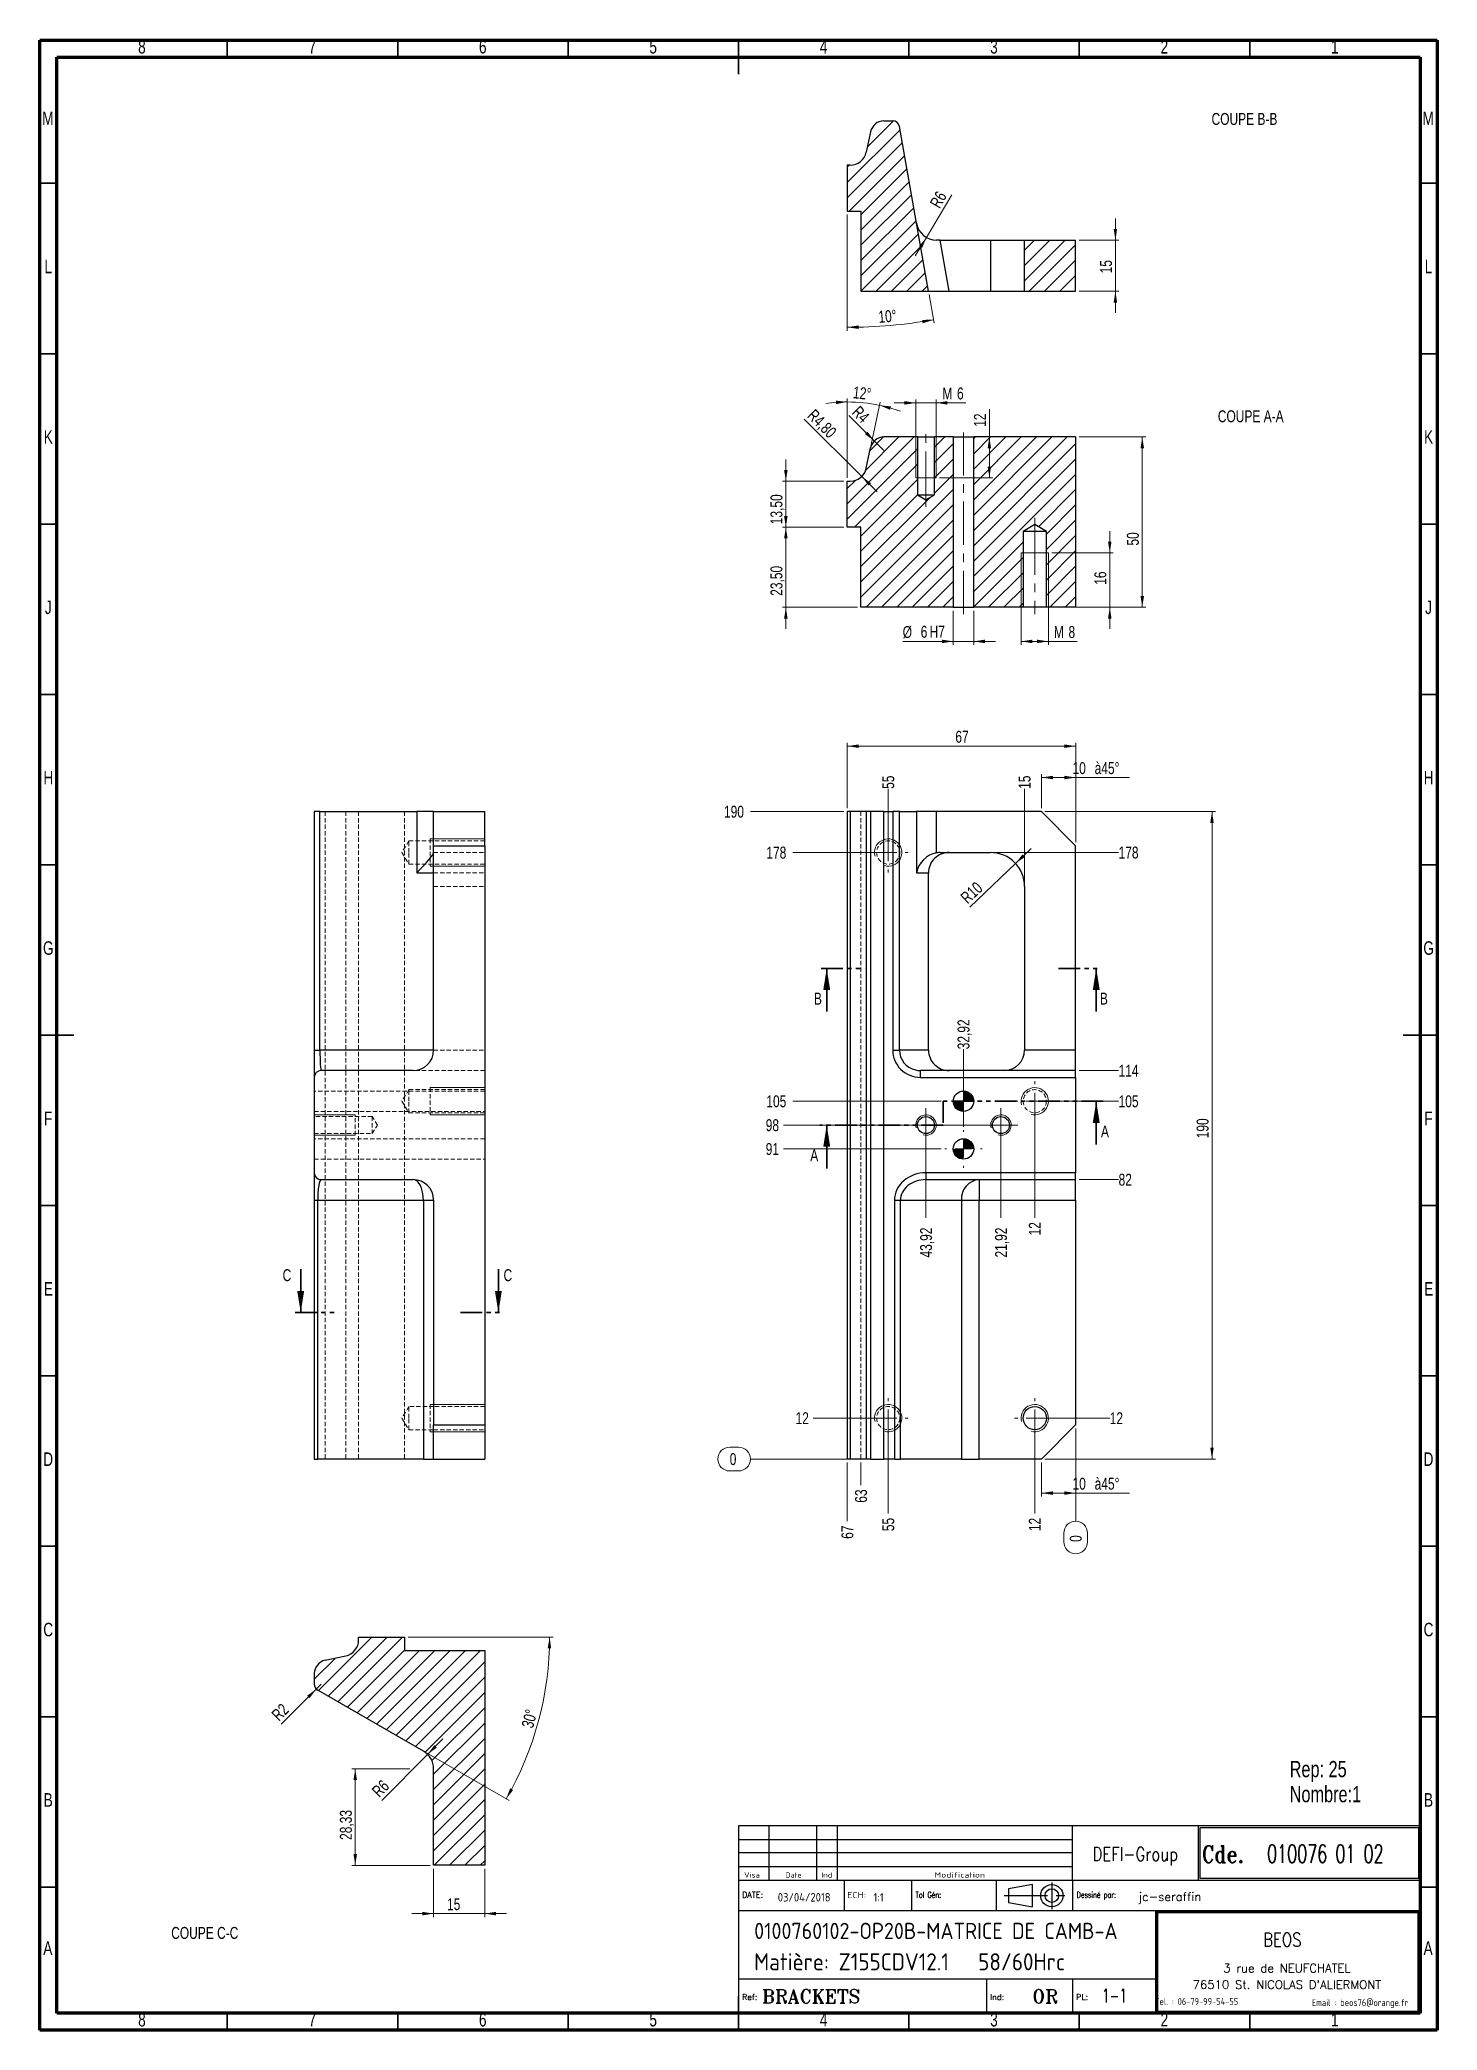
# Model space of a CAD drawing. Header units: millimetres. Extents: x 5 to 415, y 5 to 589.
import ezdxf

# ---------------------------------------------------------------- set-up
doc = ezdxf.new("R2010")
doc.units = ezdxf.units.MM
for name, pattern in [('CENTERX2', [20.32, 12.7, -2.54, 2.54, -2.54]), ('HIDDEN', [1.905, 1.27, -0.635]), ('PHANTOM', [12.7, 6.35, -1.27, 1.27, -1.27, 1.27, -1.27])]:
    doc.linetypes.add(name, pattern=pattern)
doc.layers.add('DIMENSIONS', color=176, linetype='Continuous')
doc.styles.add('SLDTEXTSTYLE0', font='TXT', dxfattribs={"width": 0.75})
doc.styles.add('SLDTEXTSTYLE1', font='ISOCP')
doc.styles.add('SLDTEXTSTYLE10', font='ISOCP', dxfattribs={"width": 1.147311})
doc.styles.add('SLDTEXTSTYLE11', font='ISOCP', dxfattribs={"width": 1.385904})
doc.styles.add('SLDTEXTSTYLE12', font='ISOCP', dxfattribs={"width": 1.246461})
doc.styles.add('SLDTEXTSTYLE13', font='ROMAND')
doc.styles.add('SLDTEXTSTYLE2', font='ROMANT', dxfattribs={"width": 0.8})
doc.styles.add('SLDTEXTSTYLE3', font='ISOCP', dxfattribs={"width": 0.8})
doc.styles.add('SLDTEXTSTYLE4', font='ROMANS', dxfattribs={"width": 0.8})
doc.styles.add('SLDTEXTSTYLE5', font='ROMANT')
doc.styles.add('SLDTEXTSTYLE6', font='ROMANS')
doc.styles.add('SLDTEXTSTYLE7', font='ROMANT', dxfattribs={"width": 0.65})
doc.styles.add('SLDTEXTSTYLE8', font='ISOCP', dxfattribs={"width": 1.446157})
doc.styles.add('SLDTEXTSTYLE9', font='ISOCP', dxfattribs={"width": 1.294402})
doc.dimstyles.new('SLDDIMSTYLE0', dxfattribs={"dimtxt": 3.5, "dimasz": 3.302, "dimexe": 0, "dimexo": 0.0625, "dimgap": 0.875, "dimtad": 0, "dimtih": 1, "dimtoh": 1, "dimdec": 0, "dimrnd": 1e-09, "dimdsep": 46, "dimtxsty": 'SLDTEXTSTYLE0', "dimblk1": 'NONE', "dimblk2": 'NONE', "dimsah": 1, "dimcen": 0.09, "dimadec": 0, "dimazin": 2, "dimtfac": 1, "dimtdec": 0, "dimtofl": 0, "dimtmove": 0, "dimatfit": 3, "dimldrblk": 'NONE', "dimfxl": 1, "dimfrac": 2, "dimtolj": 1, "dimtzin": 12, "dimarcsym": 0})
doc.dimstyles.new('SLDDIMSTYLE1', dxfattribs={"dimtxt": 3.5, "dimasz": 3.302, "dimexe": 0, "dimexo": 0.0625, "dimgap": 0.875, "dimtad": 0, "dimtih": 1, "dimtoh": 1, "dimrnd": 1e-09, "dimzin": 12, "dimdsep": 46, "dimtxsty": 'SLDTEXTSTYLE0', "dimblk1": 'NONE', "dimblk2": 'NONE', "dimsah": 1, "dimcen": 0.09, "dimadec": 0, "dimazin": 3, "dimtfac": 1, "dimtofl": 0, "dimtmove": 0, "dimatfit": 3, "dimldrblk": 'NONE', "dimfxl": 1, "dimfrac": 2, "dimtolj": 1, "dimtzin": 12, "dimarcsym": 0})
doc.dimstyles.new('SLDDIMSTYLE2', dxfattribs={"dimtxt": 3.5, "dimasz": 3.302, "dimexe": 0, "dimexo": 0.0625, "dimgap": 0.875, "dimtad": 1, "dimrnd": 1e-09, "dimzin": 12, "dimdsep": 46, "dimtxsty": 'SLDTEXTSTYLE0', "dimsah": 1, "dimcen": 0.09, "dimadec": 0, "dimazin": 3, "dimtfac": 1, "dimtofl": 0, "dimtmove": 0, "dimatfit": 3, "dimfxl": 1, "dimfrac": 2, "dimtolj": 1, "dimtzin": 12, "dimarcsym": 0})
doc.dimstyles.new('SLDDIMSTYLE3', dxfattribs={"dimtxt": 3.5, "dimasz": 3.302, "dimexe": 0, "dimexo": 0.0625, "dimgap": 0.875, "dimtad": 1, "dimrnd": 1e-09, "dimzin": 12, "dimdsep": 46, "dimtxsty": 'SLDTEXTSTYLE0', "dimsah": 1, "dimcen": 0, "dimadec": 0, "dimazin": 3, "dimtfac": 1, "dimtofl": 0, "dimtmove": 1, "dimatfit": 3, "dimfxl": 1, "dimfrac": 2, "dimtolj": 1, "dimtzin": 12, "dimarcsym": 0})
doc.dimstyles.new('SLDDIMSTYLE4', dxfattribs={"dimtxt": 3.5, "dimasz": 3.302, "dimexe": 0, "dimexo": 0.0625, "dimgap": 0.875, "dimtad": 1, "dimrnd": 1e-09, "dimzin": 12, "dimdsep": 46, "dimtxsty": 'SLDTEXTSTYLE0', "dimsah": 1, "dimcen": 0.09, "dimadec": 0, "dimazin": 3, "dimtfac": 1, "dimtmove": 0, "dimatfit": 0, "dimfxl": 1, "dimfrac": 2, "dimtolj": 1, "dimtzin": 12, "dimarcsym": 0})
doc.dimstyles.new('SLDDIMSTYLE5', dxfattribs={"dimtxt": 3.5, "dimasz": 3.302, "dimexe": 0, "dimexo": 0.0625, "dimgap": 0.875, "dimtad": 1, "dimdec": 4, "dimzin": 12, "dimdsep": 46, "dimtxsty": 'SLDTEXTSTYLE0', "dimsah": 1, "dimcen": 0.09, "dimazin": 3, "dimtfac": 1, "dimtofl": 0, "dimtmove": 0, "dimatfit": 3, "dimfxl": 1, "dimfrac": 2, "dimtolj": 1, "dimtzin": 12, "dimarcsym": 0})
doc.dimstyles.new('SLDDIMSTYLE6', dxfattribs={"dimtxt": 3.5, "dimasz": 3.302, "dimexe": 0, "dimexo": 0.0625, "dimgap": 0.875, "dimtad": 1, "dimrnd": 1e-09, "dimzin": 12, "dimdsep": 46, "dimtxsty": 'SLDTEXTSTYLE0', "dimsah": 1, "dimcen": 0, "dimadec": 0, "dimazin": 3, "dimtfac": 1, "dimtofl": 0, "dimtmove": 0, "dimatfit": 3, "dimfxl": 1, "dimfrac": 2, "dimtolj": 1, "dimtzin": 12, "dimarcsym": 0})

msp = doc.modelspace()

# ---------------------------------------------------------------- texts
at = {"color": 7, "linetype": 'Continuous', "lineweight": 0, "attachment_point": 2, "style": 'SLDTEXTSTYLE0'}
for s, insert, char_height in [('8', (34.96004, 589.06015), 3.96875), ('7', (84.96004, 589.06015), 3.96875), ('6', (134.96004, 589.06015), 3.96875), ('5', (184.96004, 589.06015), 3.96875), ('4', (234.96004, 589.06015), 3.96875), ('3', (284.96004, 589.06015), 3.96875), ('2', (334.96004, 589.06015), 3.96875), ('1', (384.96004, 589.06015), 3.96875), ('M', (7.36174, 568.06015), 3.96875), ('COUPE B-B', (358.45898, 567.6405), 3.5), ('M', (412.36174, 568.06015), 3.96875), ('L', (7.45452, 524.56015), 3.96875), ('L', (412.45452, 524.56015), 3.96875), ('COUPE A-A', (360.29402, 480.38806), 3.5), ('K', (7.48852, 474.56015), 3.96875), ('K', (412.48852, 474.56015), 3.96875), ('J', (7.46509, 424.56015), 3.96875), ('J', (412.46509, 424.56015), 3.96875), ('H', (7.49035, 374.56015), 3.96875), ('H', (412.49035, 374.56015), 3.96875), ('G', (7.48668, 324.56015), 3.96875), ('G', (412.48668, 324.56015), 3.96875), ('F', (7.45774, 274.56015), 3.96875), ('F', (412.45774, 274.56015), 3.96875), ('E', (7.50781, 224.56015), 3.96875), ('E', (412.50781, 224.56015), 3.96875), ('D', (7.45269, 174.56015), 3.96875), ('D', (412.45269, 174.56015), 3.96875), ('C', (7.45866, 124.56015), 3.96875), ('C', (412.45866, 124.56015), 3.96875), ('B', (7.4706, 74.56015), 3.96875), ('B', (412.4706, 74.56015), 3.96875), ('COUPE C-C', (53.40184, 35.29993), 3.5), ('A', (7.33969, 31.06015), 3.96875), ('A', (412.33969, 31.06015), 3.96875), ('8', (34.96004, 10.06015), 3.96875), ('7', (84.96004, 10.06015), 3.96875), ('6', (134.96004, 10.06015), 3.96875), ('5', (184.96004, 10.06015), 3.96875), ('4', (234.96004, 10.06015), 3.96875), ('3', (284.96004, 10.06015), 3.96875), ('2', (334.96004, 10.06015), 3.96875), ('1', (384.96004, 10.06015), 3.96875)]:
    msp.add_mtext(s, dxfattribs=dict(at, insert=insert, char_height=char_height))
at = {"color": 7, "linetype": 'Continuous', "char_height": 3.5, "attachment_point": 1, "style": 'SLDTEXTSTYLE0'}
for s, insert in [('B', (232.139, 309.47942)), ('B', (316.03804, 309.47942)), ('A', (316.34817, 270.47942)), ('A', (231.05353, 263.47942)), ('C', (76.2362, 228.31951)), ('C', (141.05919, 228.31951))]:
    msp.add_mtext(s, dxfattribs=dict(at, insert=insert))
at = {"layer": 'DIMENSIONS'}
for s, insert, char_height, attachment_point, style in [('DEFI-Group', (326.4195, 58.70072), 4, 2, 'SLDTEXTSTYLE2'), ('Cde.', (346, 59.12589), 5, 1, 'SLDTEXTSTYLE2'), ('010076 01 02', (365.07785, 59.43984), 5.2916667, 1, 'SLDTEXTSTYLE7'), ('Visa', (211.6551, 51.34751), 1.567052, 1, 'SLDTEXTSTYLE12'), ('Date', (223.82407, 51.28334), 1.492431, 1, 'SLDTEXTSTYLE10'), ('Ind', (234.25446, 51.28334), 1.492431, 1, 'SLDTEXTSTYLE11'), ('Modification', (267.48919, 51.34751), 1.5670523, 1, 'SLDTEXTSTYLE8'), ('DATE:', (211.03411, 45.59841), 1.727675, 1, 'SLDTEXTSTYLE6'), ('03/04/2018', (221.53289, 45.25347), 2.5, 1, 'SLDTEXTSTYLE1'), ('ECH:', (241.91066, 45.55991), 1.814059, 1, 'SLDTEXTSTYLE9'), ('1:1', (249.61977, 45.24035), 2.5, 1, 'SLDTEXTSTYLE1'), ('Tol Gén:', (261.95157, 45.59841), 1.727675, 1, 'SLDTEXTSTYLE4'), ('Dessiné par:', (309.22087, 45.59841), 1.7276752, 1, 'SLDTEXTSTYLE4'), ('jc-seraffin', (327.35515, 45.41997), 2.5, 1, 'SLDTEXTSTYLE5'), ('0100760102-OP20B-MATRICE DE CAMB-A', (214.60273, 36.51399), 4.7625, 1, 'SLDTEXTSTYLE1'), ('BEOS', (369.57079, 33.59488), 4, 2, 'SLDTEXTSTYLE2'), ('Matière: Z155CDV12.1   58/60Hrc', (214.60273, 27.56351), 5, 1, 'SLDTEXTSTYLE1'), ('3 rue de NEUFCHATEL', (370.90924, 24.44835), 2.5, 2, 'SLDTEXTSTYLE13'), ("76510 St. NICOLAS D'ALIERMONT", (370.90254, 19.62324), 2.5, 2, 'SLDTEXTSTYLE13'), ('Ref:', (211.03411, 15.59841), 1.727675, 1, 'SLDTEXTSTYLE6'), ('BRACKETS', (216.90435, 16.95138), 4, 1, 'SLDTEXTSTYLE5'), ('Ind:', (283.82565, 15.59841), 1.727675, 1, 'SLDTEXTSTYLE6'), ('OR', (296.19394, 16.95138), 4, 1, 'SLDTEXTSTYLE5'), ('PL:', (309.03411, 15.59841), 1.727675, 1, 'SLDTEXTSTYLE6'), ('1-1', (316.65089, 17.17305), 4, 1, 'SLDTEXTSTYLE7'), ('Tel. : 06-79-99-54-55', (344.36027, 14.42858), 2, 2, 'SLDTEXTSTYLE3'), ('Email : beos76@orange.fr', (392.37248, 14.0972), 2, 2, 'SLDTEXTSTYLE3')]:
    msp.add_mtext(s, dxfattribs=dict(at, insert=insert, char_height=char_height, attachment_point=attachment_point, style=style))

# ---------------------------------------------------------------- blocks, each defined once
blk = doc.blocks.new('SW_NOTE_0')
at = {"color": 0, "linetype": 'Continuous', "lineweight": 0, "char_height": 4.763, "attachment_point": 1, "style": 'SLDTEXTSTYLE0'}
for s, insert in [('Rep: 25', (0, 6.14)), ('Nombre:1', (0, -1.21))]:
    blk.add_mtext(s, dxfattribs=dict(at, insert=insert))
blk = doc.blocks.new('_D')
at = {"color": 7, "linetype": 'Continuous', "lineweight": 18}
for p, q in [((207.42, 176.11), (210.01, 176.11)), ((256.5, 172.62), (213.5, 172.62)), ((210.01, 169.13), (207.42, 169.13))]:
    blk.add_line(p, q, dxfattribs=at)
for centre, start, end in [((207.42, 172.62), 90, 270), ((210.01, 172.62), 270, 90)]:
    blk.add_arc(centre, 3.49, start, end, dxfattribs=at)
at = {"color": 7, "linetype": 'Continuous', "lineweight": 18, "insert": (207.42, 174.35), "char_height": 3.5, "attachment_point": 1, "style": 'SLDTEXTSTYLE0'}
blk.add_mtext('0', dxfattribs=at)
blk = doc.blocks.new('_None')
blk = doc.blocks.new('_D_1')
at = {"color": 7, "linetype": 'Continuous', "lineweight": 18}
blk.add_line((297.93, 184.62), (318.93, 184.62), dxfattribs=at)
at = {"color": 7, "linetype": 'Continuous', "lineweight": 18, "insert": (318.93, 186.35), "char_height": 3.5, "attachment_point": 1, "style": 'SLDTEXTSTYLE0'}
blk.add_mtext('12', dxfattribs=at)
blk = doc.blocks.new('_D_2')
at = {"color": 7, "linetype": 'Continuous', "lineweight": 18}
blk.add_line((252.93, 184.62), (231.93, 184.62), dxfattribs=at)
at = {"color": 7, "linetype": 'Continuous', "lineweight": 18, "insert": (226.75, 186.35), "char_height": 3.5, "attachment_point": 1, "style": 'SLDTEXTSTYLE0'}
blk.add_mtext('12', dxfattribs=at)
blk = doc.blocks.new('_D_3')
at = {"color": 7, "linetype": 'Continuous', "lineweight": 18}
blk.add_line((309.93, 254.62), (321.52, 254.62), dxfattribs=at)
at = {"color": 7, "linetype": 'Continuous', "lineweight": 18, "insert": (321.52, 256.35), "char_height": 3.5, "attachment_point": 1, "style": 'SLDTEXTSTYLE0'}
blk.add_mtext('82', dxfattribs=at)
blk = doc.blocks.new('_D_4')
at = {"color": 7, "linetype": 'Continuous', "lineweight": 18}
blk.add_line((269.51, 263.62), (223.16, 263.62), dxfattribs=at)
at = {"color": 7, "linetype": 'Continuous', "lineweight": 18, "insert": (217.99, 265.35), "char_height": 3.5, "attachment_point": 1, "style": 'SLDTEXTSTYLE0'}
blk.add_mtext('91', dxfattribs=at)
blk = doc.blocks.new('_D_5')
at = {"color": 7, "linetype": 'Continuous', "lineweight": 18}
blk.add_line((286.01, 270.62), (223.16, 270.62), dxfattribs=at)
at = {"color": 7, "linetype": 'Continuous', "lineweight": 18, "insert": (217.99, 272.35), "char_height": 3.5, "attachment_point": 1, "style": 'SLDTEXTSTYLE0'}
blk.add_mtext('98', dxfattribs=at)
blk = doc.blocks.new('_D_6')
at = {"color": 7, "linetype": 'Continuous', "lineweight": 18}
blk.add_line((297.93, 277.62), (321.52, 277.62), dxfattribs=at)
at = {"color": 7, "linetype": 'Continuous', "lineweight": 18, "insert": (321.52, 279.35), "char_height": 3.5, "attachment_point": 1, "style": 'SLDTEXTSTYLE0'}
blk.add_mtext('105', dxfattribs=at)
blk = doc.blocks.new('_D_7')
at = {"color": 7, "linetype": 'Continuous', "lineweight": 18}
blk.add_line((269.51, 277.62), (225.93, 277.62), dxfattribs=at)
at = {"color": 7, "linetype": 'Continuous', "lineweight": 18, "insert": (218.17, 279.35), "char_height": 3.5, "attachment_point": 1, "style": 'SLDTEXTSTYLE0'}
blk.add_mtext('105', dxfattribs=at)
blk = doc.blocks.new('_D_8')
at = {"color": 7, "linetype": 'Continuous', "lineweight": 18}
blk.add_line((309.93, 286.62), (321.52, 286.62), dxfattribs=at)
at = {"color": 7, "linetype": 'Continuous', "lineweight": 18, "insert": (321.52, 288.35), "char_height": 3.5, "attachment_point": 1, "style": 'SLDTEXTSTYLE0'}
blk.add_mtext('114', dxfattribs=at)
blk = doc.blocks.new('_D_9')
at = {"color": 7, "linetype": 'Continuous', "lineweight": 18}
blk.add_line((284.93, 350.62), (321.52, 350.62), dxfattribs=at)
at = {"color": 7, "linetype": 'Continuous', "lineweight": 18, "insert": (321.52, 352.35), "char_height": 3.5, "attachment_point": 1, "style": 'SLDTEXTSTYLE0'}
blk.add_mtext('178', dxfattribs=at)
blk = doc.blocks.new('_D_10')
at = {"color": 7, "linetype": 'Continuous', "lineweight": 18}
blk.add_line((252.93, 350.62), (225.93, 350.62), dxfattribs=at)
at = {"color": 7, "linetype": 'Continuous', "lineweight": 18, "insert": (218.17, 352.35), "char_height": 3.5, "attachment_point": 1, "style": 'SLDTEXTSTYLE0'}
blk.add_mtext('178', dxfattribs=at)
blk = doc.blocks.new('_D_11')
at = {"color": 7, "linetype": 'Continuous', "lineweight": 18}
blk.add_line((240.93, 362.62), (213.5, 362.62), dxfattribs=at)
at = {"color": 7, "linetype": 'Continuous', "lineweight": 18, "insert": (205.74, 364.35), "char_height": 3.5, "attachment_point": 1, "style": 'SLDTEXTSTYLE0'}
blk.add_mtext('190', dxfattribs=at)
blk = doc.blocks.new('_D_12')
at = {"color": 7, "linetype": 'Continuous', "lineweight": 18}
for p, q in [((308.93, 181.62), (308.93, 154.38)), ((305.44, 148.3), (305.44, 150.89)), ((312.42, 150.89), (312.42, 148.3))]:
    blk.add_line(p, q, dxfattribs=at)
for centre, start, end in [((308.93, 150.89), 0, 180), ((308.93, 148.3), 180, 0)]:
    blk.add_arc(centre, 3.49, start, end, dxfattribs=at)
at = {"color": 7, "linetype": 'Continuous', "lineweight": 18, "insert": (307.19, 148.3), "char_height": 3.5, "attachment_point": 1, "rotation": 90, "style": 'SLDTEXTSTYLE0'}
blk.add_mtext('0', dxfattribs=at)
blk = doc.blocks.new('_D_13')
at = {"color": 7, "linetype": 'Continuous', "lineweight": 18}
blk.add_line((296.93, 276.62), (296.93, 243.4), dxfattribs=at)
at = {"color": 7, "linetype": 'Continuous', "lineweight": 18, "insert": (295.19, 238.23), "char_height": 3.5, "attachment_point": 1, "rotation": 90, "style": 'SLDTEXTSTYLE0'}
blk.add_mtext('12', dxfattribs=at)
blk = doc.blocks.new('_D_14')
at = {"color": 7, "linetype": 'Continuous', "lineweight": 18}
blk.add_line((296.93, 183.62), (296.93, 156.62), dxfattribs=at)
at = {"color": 7, "linetype": 'Continuous', "lineweight": 18, "insert": (295.19, 151.45), "char_height": 3.5, "attachment_point": 1, "rotation": 90, "style": 'SLDTEXTSTYLE0'}
blk.add_mtext('12', dxfattribs=at)
blk = doc.blocks.new('_D_15')
at = {"color": 7, "linetype": 'Continuous', "lineweight": 18}
blk.add_line((293.93, 341.62), (293.93, 369.29), dxfattribs=at)
at = {"color": 7, "linetype": 'Continuous', "lineweight": 18, "insert": (292.19, 369.29), "char_height": 3.5, "attachment_point": 1, "rotation": 90, "style": 'SLDTEXTSTYLE0'}
blk.add_mtext('15', dxfattribs=at)
blk = doc.blocks.new('_D_16')
at = {"color": 7, "linetype": 'Continuous', "lineweight": 18}
blk.add_line((287.01, 269.62), (287.01, 243.4), dxfattribs=at)
at = {"color": 7, "linetype": 'Continuous', "lineweight": 18, "insert": (285.27, 231.76), "char_height": 3.5, "attachment_point": 1, "rotation": 90, "style": 'SLDTEXTSTYLE0'}
blk.add_mtext('21,92', dxfattribs=at)
blk = doc.blocks.new('_D_17')
at = {"color": 7, "linetype": 'Continuous', "lineweight": 18}
blk.add_line((276.01, 270.12), (276.01, 292.86), dxfattribs=at)
at = {"color": 7, "linetype": 'Continuous', "lineweight": 18, "insert": (274.27, 292.86), "char_height": 3.5, "attachment_point": 1, "rotation": 90, "style": 'SLDTEXTSTYLE0'}
blk.add_mtext('32,92', dxfattribs=at)
blk = doc.blocks.new('_D_18')
at = {"color": 7, "linetype": 'Continuous', "lineweight": 18}
blk.add_line((265.01, 269.62), (265.01, 243.4), dxfattribs=at)
at = {"color": 7, "linetype": 'Continuous', "lineweight": 18, "insert": (263.27, 231.76), "char_height": 3.5, "attachment_point": 1, "rotation": 90, "style": 'SLDTEXTSTYLE0'}
blk.add_mtext('43,92', dxfattribs=at)
blk = doc.blocks.new('_D_19')
at = {"color": 7, "linetype": 'Continuous', "lineweight": 18}
blk.add_line((253.93, 351.62), (253.93, 369.29), dxfattribs=at)
at = {"color": 7, "linetype": 'Continuous', "lineweight": 18, "insert": (252.19, 369.29), "char_height": 3.5, "attachment_point": 1, "rotation": 90, "style": 'SLDTEXTSTYLE0'}
blk.add_mtext('55', dxfattribs=at)
blk = doc.blocks.new('_D_20')
at = {"color": 7, "linetype": 'Continuous', "lineweight": 18}
blk.add_line((253.93, 183.62), (253.93, 156.62), dxfattribs=at)
at = {"color": 7, "linetype": 'Continuous', "lineweight": 18, "insert": (252.19, 151.45), "char_height": 3.5, "attachment_point": 1, "rotation": 90, "style": 'SLDTEXTSTYLE0'}
blk.add_mtext('55', dxfattribs=at)
blk = doc.blocks.new('_D_21')
at = {"color": 7, "linetype": 'Continuous', "lineweight": 18}
blk.add_line((245.93, 171.62), (245.93, 164.97), dxfattribs=at)
at = {"color": 7, "linetype": 'Continuous', "lineweight": 18, "insert": (244.19, 159.79), "char_height": 3.5, "attachment_point": 1, "rotation": 90, "style": 'SLDTEXTSTYLE0'}
blk.add_mtext('63', dxfattribs=at)
blk = doc.blocks.new('_D_22')
at = {"color": 7, "linetype": 'Continuous', "lineweight": 18}
blk.add_line((241.93, 171.62), (241.93, 154.38), dxfattribs=at)
at = {"color": 7, "linetype": 'Continuous', "lineweight": 18, "insert": (240.19, 149.2), "char_height": 3.5, "attachment_point": 1, "rotation": 90, "style": 'SLDTEXTSTYLE0'}
blk.add_mtext('67', dxfattribs=at)
blk = doc.blocks.new('_D_23')
at = {"color": 7, "linetype": 'Continuous', "lineweight": 18}
for p, q in [((299.93, 362.62), (349.93, 362.62)), ((348.93, 362.62), (348.93, 172.62)), ((299.93, 172.62), (349.93, 172.62))]:
    blk.add_line(p, q, dxfattribs=at)
for points in [[(348.93, 362.62), (348.42, 359.32), (349.44, 359.32)], [(348.93, 172.62), (349.44, 175.92), (348.42, 175.92)]]:
    blk.add_solid(points, dxfattribs=at)
at = {"color": 7, "linetype": 'Continuous', "lineweight": 18, "insert": (344.42, 266.74), "char_height": 3.5, "attachment_point": 1, "rotation": 90, "style": 'SLDTEXTSTYLE0'}
blk.add_mtext('190', dxfattribs=at)
blk = doc.blocks.new('_D_24')
at = {"color": 7, "linetype": 'Continuous', "lineweight": 18}
for p, q in [((241.93, 363.62), (241.93, 382.82)), ((241.93, 381.82), (308.93, 381.82)), ((308.93, 353.62), (308.93, 382.82))]:
    blk.add_line(p, q, dxfattribs=at)
for points in [[(241.93, 381.82), (245.23, 381.31), (245.23, 382.33)], [(308.93, 381.82), (305.63, 382.33), (305.63, 381.31)]]:
    blk.add_solid(points, dxfattribs=at)
at = {"color": 7, "linetype": 'Continuous', "lineweight": 18, "insert": (273.63, 386.33), "char_height": 3.5, "attachment_point": 1, "style": 'SLDTEXTSTYLE0'}
blk.add_mtext('67', dxfattribs=at)
blk = doc.blocks.new('_D_25')
at = {"color": 7, "linetype": 'Continuous', "lineweight": 18}
for q in [(295.88, 351.78), (277.89, 334.61)]:
    blk.add_line((291.28, 347.39), q, dxfattribs=at)
blk.add_solid([(291.28, 347.39), (294.02, 349.3), (293.32, 350.04)], dxfattribs=at)
at = {"color": 7, "linetype": 'Continuous', "lineweight": 18, "insert": (274.83, 337.93), "char_height": 3.5, "attachment_point": 1, "rotation": 42.63065, "style": 'SLDTEXTSTYLE0'}
blk.add_mtext('R10', dxfattribs=at)
blk = doc.blocks.new('_D_26')
at = {"color": 7, "linetype": 'Continuous', "lineweight": 18}
for p, q in [((298.93, 363.62), (298.93, 373.62)), ((298.93, 372.62), (308.93, 372.62)), ((308.93, 353.62), (308.93, 373.62)), ((308.93, 372.62), (324.69, 372.62))]:
    blk.add_line(p, q, dxfattribs=at)
for points in [[(298.93, 372.62), (302.23, 372.11), (302.23, 373.13)], [(308.93, 372.62), (305.63, 373.13), (305.63, 372.11)]]:
    blk.add_solid(points, dxfattribs=at)
at = {"color": 7, "linetype": 'Continuous', "lineweight": 18, "char_height": 3.5, "attachment_point": 1, "style": 'SLDTEXTSTYLE0'}
for s, insert in [('10', (308, 377.13)), ('à45°', (314.49, 377.13))]:
    blk.add_mtext(s, dxfattribs=dict(at, insert=insert))
blk = doc.blocks.new('_D_27')
at = {"color": 7, "linetype": 'Continuous', "lineweight": 18}
for p, q in [((308.93, 181.62), (308.93, 161.62)), ((298.93, 171.62), (298.93, 161.62)), ((308.93, 162.62), (298.93, 162.62)), ((308.93, 162.62), (324.69, 162.62))]:
    blk.add_line(p, q, dxfattribs=at)
for points in [[(298.93, 162.62), (302.23, 162.11), (302.23, 163.13)], [(308.93, 162.62), (305.63, 163.13), (305.63, 162.11)]]:
    blk.add_solid(points, dxfattribs=at)
at = {"color": 7, "linetype": 'Continuous', "lineweight": 18, "char_height": 3.5, "attachment_point": 1, "style": 'SLDTEXTSTYLE0'}
for s, insert in [('10', (308, 167.13)), ('à45°', (314.49, 167.13))]:
    blk.add_mtext(s, dxfattribs=dict(at, insert=insert))
blk = doc.blocks.new('SW_CENTERMARKSYMBOL_0')
at = {"color": 0, "linetype": 'Continuous', "lineweight": 0}
for p, q in [((0, 5), (0, 5.9)), ((-5, 0), (-5.9, 0)), ((0, 0), (-2.5, 0)), ((0, 0), (0, 2.5)), ((0, 0), (0, -2.5)), ((0, 0), (2.5, 0)), ((5, 0), (5.9, 0)), ((0, -5), (0, -5.9))]:
    blk.add_line(p, q, dxfattribs=at)
blk = doc.blocks.new('SW_CENTERMARKSYMBOL_1')
at = {"color": 0, "linetype": 'Continuous', "lineweight": 0}
for p, q in [((-2.5, 0), (-5, 0)), ((0, 0), (-2.5, 0)), ((0, 2.5), (0, 5)), ((0, 0), (0, 2.5)), ((0, 0), (0, -2.5)), ((0, 0), (2.5, 0)), ((2.5, 0), (5, 0)), ((0, -2.5), (0, -5))]:
    blk.add_line(p, q, dxfattribs=at)
blk = doc.blocks.new('SW_CENTERMARKSYMBOL_2')
at = {"color": 0, "linetype": 'Continuous', "lineweight": 0}
for p, q in [((-2.5, 0), (-5, 0)), ((0, 0), (-2.5, 0)), ((0, 2.5), (0, 5)), ((0, 0), (0, 2.5)), ((0, 0), (0, -2.5)), ((0, 0), (2.5, 0)), ((2.5, 0), (5, 0)), ((0, -2.5), (0, -5))]:
    blk.add_line(p, q, dxfattribs=at)
blk = doc.blocks.new('SW_CENTERMARKSYMBOL_3')
at = {"color": 0, "linetype": 'Continuous', "lineweight": 0}
for p, q in [((-5, 0), (-5.5, 0)), ((0, 0), (-2.5, 0)), ((0, 5), (0, 5.5)), ((0, 0), (0, 2.5)), ((0, 0), (0, -2.5)), ((0, 0), (2.5, 0)), ((5, 0), (5.5, 0)), ((0, -5), (0, -5.5))]:
    blk.add_line(p, q, dxfattribs=at)
blk = doc.blocks.new('SW_CENTERMARKSYMBOL_4')
at = {"color": 0, "linetype": 'Continuous', "lineweight": 0}
for p, q in [((-5, 0), (-5.5, 0)), ((0, 0), (-2.5, 0)), ((0, 5), (0, 5.5)), ((0, 0), (0, 2.5)), ((0, 0), (0, -2.5)), ((0, 0), (2.5, 0)), ((5, 0), (5.5, 0)), ((0, -5), (0, -5.5))]:
    blk.add_line(p, q, dxfattribs=at)
blk = doc.blocks.new('SW_CENTERMARKSYMBOL_5')
at = {"color": 0, "linetype": 'Continuous', "lineweight": 0}
for p, q in [((0, 5), (0, 5.9)), ((-5, 0), (-5.9, 0)), ((0, 0), (-2.5, 0)), ((0, 0), (0, 2.5)), ((0, 0), (0, -2.5)), ((0, 0), (2.5, 0)), ((5, 0), (5.9, 0)), ((0, -5), (0, -5.9))]:
    blk.add_line(p, q, dxfattribs=at)
blk = doc.blocks.new('SW_CENTERMARKSYMBOL_6')
at = {"color": 0, "linetype": 'Continuous', "lineweight": 0}
for p, q in [((0, 5), (0, 5.9)), ((-5, 0), (-5.9, 0)), ((0, 0), (-2.5, 0)), ((0, 0), (0, 2.5)), ((0, 0), (0, -2.5)), ((0, 0), (2.5, 0)), ((5, 0), (5.9, 0)), ((0, -5), (0, -5.9))]:
    blk.add_line(p, q, dxfattribs=at)
blk = doc.blocks.new('SW_CENTERMARKSYMBOL_7')
at = {"color": 0, "linetype": 'Continuous', "lineweight": 0}
for p, q in [((0, 5), (0, 5.9)), ((-5, 0), (-5.9, 0)), ((0, 0), (-2.5, 0)), ((0, 0), (0, 2.5)), ((0, 0), (0, -2.5)), ((0, 0), (2.5, 0)), ((5, 0), (5.9, 0)), ((0, -5), (0, -5.9))]:
    blk.add_line(p, q, dxfattribs=at)
blk = doc.blocks.new('SW_DOWELSYMBOL_0')
at = {"linetype": 'Continuous', "lineweight": 0}
h = blk.add_hatch(color=0, dxfattribs=at)
edge = h.paths.add_edge_path(flags=0)
edge.add_arc((0, 0), 3, 180, 270)
edge.add_line((0, -3), (0, 0))
edge.add_line((0, 0), (-3, 0))
h = blk.add_hatch(color=0, dxfattribs=at)
edge = h.paths.add_edge_path(flags=0)
edge.add_arc((0, 0), 3, 0, 90)
edge.add_line((0, 3), (0, 0))
edge.add_line((0, 0), (3, 0))
at = {"color": 0, "linetype": 'Continuous', "lineweight": 0}
blk.add_circle((0, 0), 3, dxfattribs=at)
blk = doc.blocks.new('SW_DOWELSYMBOL_1')
at = {"linetype": 'Continuous', "lineweight": 0}
h = blk.add_hatch(color=0, dxfattribs=at)
edge = h.paths.add_edge_path(flags=0)
edge.add_arc((0, 0), 3, 180, 270)
edge.add_line((0, -3), (0, 0))
edge.add_line((0, 0), (-3, 0))
h = blk.add_hatch(color=0, dxfattribs=at)
edge = h.paths.add_edge_path(flags=0)
edge.add_arc((0, 0), 3, 0, 90)
edge.add_line((0, 3), (0, 0))
edge.add_line((0, 0), (3, 0))
at = {"color": 0, "linetype": 'Continuous', "lineweight": 0}
blk.add_circle((0, 0), 3, dxfattribs=at)
blk = doc.blocks.new('_D_28')
at = {"color": 7, "linetype": 'Continuous', "lineweight": 18}
for p, q in [((223.89, 459.57), (223.89, 465.92)), ((240.93, 459.57), (222.89, 459.57)), ((223.89, 446.07), (223.89, 459.57)), ((240.93, 446.07), (222.89, 446.07)), ((223.89, 446.07), (223.89, 439.72))]:
    blk.add_line(p, q, dxfattribs=at)
for points in [[(223.89, 459.57), (224.4, 462.87), (223.38, 462.87)], [(223.89, 446.07), (223.38, 442.77), (224.4, 442.77)]]:
    blk.add_solid(points, dxfattribs=at)
at = {"color": 7, "linetype": 'Continuous', "lineweight": 18, "insert": (219.38, 446.95), "char_height": 3.5, "attachment_point": 1, "rotation": 90, "style": 'SLDTEXTSTYLE0'}
blk.add_mtext('13,50', dxfattribs=at)
blk = doc.blocks.new('_D_29')
at = {"color": 7, "linetype": 'Continuous', "lineweight": 18}
for p, q in [((223.89, 446.07), (223.89, 452.42)), ((240.93, 446.07), (222.89, 446.07)), ((223.89, 422.57), (223.89, 446.07)), ((244.93, 422.57), (222.89, 422.57)), ((223.89, 422.57), (223.89, 416.22))]:
    blk.add_line(p, q, dxfattribs=at)
for points in [[(223.89, 446.07), (224.4, 449.37), (223.38, 449.37)], [(223.89, 422.57), (223.38, 419.27), (224.4, 419.27)]]:
    blk.add_solid(points, dxfattribs=at)
at = {"color": 7, "linetype": 'Continuous', "lineweight": 18, "insert": (219.38, 425.95), "char_height": 3.5, "attachment_point": 1, "rotation": 90, "style": 'SLDTEXTSTYLE0'}
blk.add_mtext('23,50', dxfattribs=at)
blk = doc.blocks.new('_D_30')
at = {"color": 7, "linetype": 'Continuous', "lineweight": 18}
for q in [(229.24, 477.83), (250.68, 456.5)]:
    blk.add_line((246.17, 460.98), q, dxfattribs=at)
blk.add_solid([(246.17, 460.98), (248.16, 458.29), (248.87, 459.01)], dxfattribs=at)
at = {"color": 7, "linetype": 'Continuous', "lineweight": 18, "insert": (232.43, 481.03), "char_height": 3.5, "attachment_point": 1, "rotation": 315, "style": 'SLDTEXTSTYLE0'}
blk.add_mtext('R4,80', dxfattribs=at)
blk = doc.blocks.new('_D_31')
at = {"color": 7, "linetype": 'Continuous', "lineweight": 18}
for p, q in [((241.93, 460.57), (241.93, 483.84)), ((248.96, 470.38), (251.61, 482.82))]:
    blk.add_line(p, q, dxfattribs=at)
for start, end in [(90, 97.96812), (77.99984, 90), (70.03172, 77.99984)]:
    blk.add_arc((241.93, 437.27), 45.57, start, end, dxfattribs=at)
for points in [[(241.93, 482.84), (238.61, 483.23), (238.65, 482.21)], [(251.4, 481.84), (254.48, 480.55), (254.73, 481.53)]]:
    blk.add_solid(points, dxfattribs=at)
at = {"color": 7, "linetype": 'Continuous', "lineweight": 18, "insert": (243.83, 487.44), "char_height": 3.5, "attachment_point": 1, "rotation": 353.80227, "style": 'SLDTEXTSTYLE0'}
blk.add_mtext('12°', dxfattribs=at)
blk = doc.blocks.new('_D_32')
at = {"color": 7, "linetype": 'Continuous', "lineweight": 18}
for q in [(242.38, 478.86), (252.67, 468.57)]:
    blk.add_line((249.84, 471.4), q, dxfattribs=at)
blk.add_solid([(249.84, 471.4), (247.87, 474.09), (247.15, 473.38)], dxfattribs=at)
at = {"color": 7, "linetype": 'Continuous', "lineweight": 18, "insert": (245.52, 482), "char_height": 3.5, "attachment_point": 1, "rotation": 315, "style": 'SLDTEXTSTYLE0'}
blk.add_mtext('R4', dxfattribs=at)
blk = doc.blocks.new('_D_33')
at = {"color": 7, "linetype": 'Continuous', "lineweight": 18}
for p, q in [((262.01, 482.57), (255.66, 482.57)), ((262.01, 461.57), (262.01, 483.57)), ((262.01, 482.57), (268.01, 482.57)), ((268.01, 461.57), (268.01, 483.57)), ((268.01, 482.57), (276.69, 482.57))]:
    blk.add_line(p, q, dxfattribs=at)
for points in [[(262.01, 482.57), (258.7, 483.08), (258.7, 482.06)], [(268.01, 482.57), (271.31, 482.06), (271.31, 483.08)]]:
    blk.add_solid(points, dxfattribs=at)
at = {"color": 7, "linetype": 'Continuous', "lineweight": 18, "char_height": 3.5, "attachment_point": 1, "style": 'SLDTEXTSTYLE0'}
for s, insert in [('M', (269.82, 487.08)), ('6', (274.11, 487.08))]:
    blk.add_mtext(s, dxfattribs=dict(at, insert=insert))
blk = doc.blocks.new('_D_34')
at = {"color": 7, "linetype": 'Continuous', "lineweight": 18}
for p, q in [((318.93, 438.57), (318.93, 444.92)), ((301.93, 438.57), (319.93, 438.57)), ((318.93, 422.57), (318.93, 438.57)), ((301.93, 422.57), (319.93, 422.57)), ((318.93, 422.57), (318.93, 416.22))]:
    blk.add_line(p, q, dxfattribs=at)
for points in [[(318.93, 438.57), (319.44, 441.87), (318.42, 441.87)], [(318.93, 422.57), (318.42, 419.27), (319.44, 419.27)]]:
    blk.add_solid(points, dxfattribs=at)
at = {"color": 7, "linetype": 'Continuous', "lineweight": 18, "insert": (314.42, 429.18), "char_height": 3.5, "attachment_point": 1, "rotation": 90, "style": 'SLDTEXTSTYLE0'}
blk.add_mtext('16', dxfattribs=at)
blk = doc.blocks.new('_D_35')
at = {"color": 7, "linetype": 'Continuous', "lineweight": 18}
for p, q in [((292.93, 437.57), (292.93, 411.57)), ((300.93, 437.57), (300.93, 411.57)), ((300.93, 412.57), (292.93, 412.57)), ((300.93, 412.57), (309.41, 412.57))]:
    blk.add_line(p, q, dxfattribs=at)
for points in [[(292.93, 412.57), (296.23, 412.06), (296.23, 413.08)], [(300.93, 412.57), (297.63, 413.08), (297.63, 412.06)]]:
    blk.add_solid(points, dxfattribs=at)
at = {"color": 7, "linetype": 'Continuous', "lineweight": 18, "char_height": 3.5, "attachment_point": 1, "style": 'SLDTEXTSTYLE0'}
for s, insert in [('M', (302.53, 417.08)), ('8', (306.82, 417.08))]:
    blk.add_mtext(s, dxfattribs=dict(at, insert=insert))
blk = doc.blocks.new('_D_36')
at = {"color": 7, "linetype": 'Continuous', "lineweight": 18}
for p, q in [((273.01, 421.57), (273.01, 411.57)), ((279.01, 421.57), (279.01, 411.57)), ((273.01, 412.57), (258.18, 412.57)), ((273.01, 412.57), (279.01, 412.57)), ((279.01, 412.57), (285.36, 412.57))]:
    blk.add_line(p, q, dxfattribs=at)
for points in [[(273.01, 412.57), (269.7, 413.08), (269.7, 412.06)], [(279.01, 412.57), (282.31, 412.06), (282.31, 413.08)]]:
    blk.add_solid(points, dxfattribs=at)
at = {"color": 7, "linetype": 'Continuous', "lineweight": 18, "char_height": 3.5, "attachment_point": 1, "style": 'SLDTEXTSTYLE0'}
for s, insert in [('%%c', (258.18, 417.08)), ('6', (263.46, 417.14)), ('H7', (266.05, 417.14))]:
    blk.add_mtext(s, dxfattribs=dict(at, insert=insert))
blk = doc.blocks.new('_D_37')
at = {"color": 7, "linetype": 'Continuous', "lineweight": 18}
for p, q in [((309.93, 472.57), (329.47, 472.57)), ((328.47, 472.57), (328.47, 422.57)), ((309.93, 422.57), (329.47, 422.57))]:
    blk.add_line(p, q, dxfattribs=at)
for points in [[(328.47, 472.57), (327.96, 469.27), (328.98, 469.27)], [(328.47, 422.57), (328.98, 425.87), (327.96, 425.87)]]:
    blk.add_solid(points, dxfattribs=at)
at = {"color": 7, "linetype": 'Continuous', "lineweight": 18, "insert": (323.96, 440.69), "char_height": 3.5, "attachment_point": 1, "rotation": 90, "style": 'SLDTEXTSTYLE0'}
blk.add_mtext('50', dxfattribs=at)
blk = doc.blocks.new('_D_38')
at = {"color": 7, "linetype": 'Continuous', "lineweight": 18}
for p, q in [((283.6, 472.57), (283.6, 480.72)), ((269.01, 472.57), (284.6, 472.57)), ((283.6, 472.57), (283.6, 460.57)), ((269.01, 460.57), (284.6, 460.57))]:
    blk.add_line(p, q, dxfattribs=at)
for points in [[(283.6, 472.57), (283.1, 469.27), (284.11, 469.27)], [(283.6, 460.57), (284.11, 463.87), (283.1, 463.87)]]:
    blk.add_solid(points, dxfattribs=at)
at = {"color": 7, "linetype": 'Continuous', "lineweight": 18, "insert": (279.09, 475.54), "char_height": 3.5, "attachment_point": 1, "rotation": 90, "style": 'SLDTEXTSTYLE0'}
blk.add_mtext('12', dxfattribs=at)
blk = doc.blocks.new('_D_39')
at = {"color": 7, "linetype": 'Continuous', "lineweight": 18}
for p, q in [((241.93, 537.82), (241.93, 503.75)), ((265.92, 514.34), (267.39, 505.98))]:
    blk.add_line(p, q, dxfattribs=at)
blk.add_arc((241.93, 650.39), 145.64, 270, 280, dxfattribs=at)
for points in [[(241.93, 504.75), (245.23, 504.28), (245.22, 505.3)], [(267.22, 506.96), (263.88, 506.93), (264.04, 505.92)]]:
    blk.add_solid(points, dxfattribs=at)
at = {"color": 7, "linetype": 'Continuous', "lineweight": 18, "insert": (250.9, 509.5), "char_height": 3.5, "attachment_point": 1, "rotation": 5.07134, "style": 'SLDTEXTSTYLE0'}
blk.add_mtext('10°', dxfattribs=at)
blk = doc.blocks.new('_D_40')
at = {"color": 7, "linetype": 'Continuous', "lineweight": 18}
for q in [(272.6, 543.58), (261.87, 525.68)]:
    blk.add_line((265.13, 531.12), q, dxfattribs=at)
blk.add_solid([(265.13, 531.12), (263, 528.55), (263.87, 528.03)], dxfattribs=at)
at = {"color": 7, "linetype": 'Continuous', "lineweight": 18, "insert": (265.98, 541.14), "char_height": 3.5, "attachment_point": 1, "rotation": 60, "style": 'SLDTEXTSTYLE0'}
blk.add_mtext('R6', dxfattribs=at)
blk = doc.blocks.new('_D_41')
at = {"color": 7, "linetype": 'Continuous', "lineweight": 18}
for p, q in [((320.59, 530.32), (320.59, 536.67)), ((309.93, 530.32), (321.59, 530.32)), ((320.59, 515.32), (320.59, 530.32)), ((309.93, 515.32), (321.59, 515.32)), ((320.59, 515.32), (320.59, 508.97))]:
    blk.add_line(p, q, dxfattribs=at)
for points in [[(320.59, 530.32), (321.09, 533.62), (320.08, 533.62)], [(320.59, 515.32), (320.08, 512.02), (321.09, 512.02)]]:
    blk.add_solid(points, dxfattribs=at)
at = {"color": 7, "linetype": 'Continuous', "lineweight": 18, "insert": (316.07, 520.58), "char_height": 3.5, "attachment_point": 1, "rotation": 90, "style": 'SLDTEXTSTYLE0'}
blk.add_mtext('15', dxfattribs=at)
blk = doc.blocks.new('_D_42')
at = {"color": 7, "linetype": 'Continuous', "lineweight": 18}
for p, q in [((113.04, 120.38), (155.58, 120.38)), ((118.41, 86.41), (142.71, 72.38))]:
    blk.add_line(p, q, dxfattribs=at)
blk.add_arc((59.56, 120.38), 95.01, 330, 0, dxfattribs=at)
for points in [[(154.58, 120.38), (154.01, 117.09), (155.03, 117.07)], [(141.85, 72.88), (143.89, 75.52), (143, 76.01)]]:
    blk.add_solid(points, dxfattribs=at)
at = {"color": 7, "linetype": 'Continuous', "lineweight": 18, "insert": (146.29, 94.29), "char_height": 3.5, "attachment_point": 1, "rotation": 75.48319, "style": 'SLDTEXTSTYLE0'}
blk.add_mtext('30°', dxfattribs=at)
blk = doc.blocks.new('_D_43')
at = {"color": 7, "linetype": 'Continuous', "lineweight": 18}
for p, q in [((113.54, 81.71), (96.55, 81.71)), ((97.55, 81.71), (97.55, 53.38)), ((119.54, 53.38), (96.55, 53.38))]:
    blk.add_line(p, q, dxfattribs=at)
for points in [[(97.55, 81.71), (97.04, 78.41), (98.06, 78.41)], [(97.55, 53.38), (98.06, 56.68), (97.04, 56.68)]]:
    blk.add_solid(points, dxfattribs=at)
at = {"color": 7, "linetype": 'Continuous', "lineweight": 18, "insert": (93.04, 60.84), "char_height": 3.5, "attachment_point": 1, "rotation": 90, "style": 'SLDTEXTSTYLE0'}
blk.add_mtext('28,33', dxfattribs=at)
blk = doc.blocks.new('_D_44')
at = {"color": 7, "linetype": 'Continuous', "lineweight": 18}
for q in [(123.25, 90.46), (105.34, 72.39)]:
    blk.add_line((118.79, 85.95), q, dxfattribs=at)
blk.add_solid([(118.79, 85.95), (121.47, 87.94), (120.75, 88.66)], dxfattribs=at)
at = {"color": 7, "linetype": 'Continuous', "lineweight": 18, "insert": (102.15, 75.58), "char_height": 3.5, "attachment_point": 1, "rotation": 45, "style": 'SLDTEXTSTYLE0'}
blk.add_mtext('R6', dxfattribs=at)
blk = doc.blocks.new('_D_45')
at = {"color": 7, "linetype": 'Continuous', "lineweight": 18}
for q in [(87.54, 106.54), (75.84, 94.84)]:
    blk.add_line((86.13, 105.12), q, dxfattribs=at)
blk.add_solid([(86.13, 105.12), (83.43, 103.15), (84.15, 102.43)], dxfattribs=at)
at = {"color": 7, "linetype": 'Continuous', "lineweight": 18, "insert": (72.69, 97.99), "char_height": 3.5, "attachment_point": 1, "rotation": 45, "style": 'SLDTEXTSTYLE0'}
blk.add_mtext('R2', dxfattribs=at)
blk = doc.blocks.new('_D_46')
at = {"color": 7, "linetype": 'Continuous', "lineweight": 18}
for p, q in [((120.54, 52.38), (120.54, 38.21)), ((135.54, 52.38), (135.54, 38.21)), ((120.54, 39.21), (114.19, 39.21)), ((135.54, 39.21), (120.54, 39.21)), ((135.54, 39.21), (141.89, 39.21))]:
    blk.add_line(p, q, dxfattribs=at)
for points in [[(120.54, 39.21), (117.24, 39.72), (117.24, 38.7)], [(135.54, 39.21), (138.84, 38.7), (138.84, 39.72)]]:
    blk.add_solid(points, dxfattribs=at)
at = {"color": 7, "linetype": 'Continuous', "lineweight": 18, "insert": (124.48, 43.72), "char_height": 3.5, "attachment_point": 1, "style": 'SLDTEXTSTYLE0'}
blk.add_mtext('15', dxfattribs=at)

# ---------------------------------------------------------------- dimensions: what is measured, and where the dimension line sits
at = {"color": 7, "linetype": 'Continuous', "lineweight": 18}
for base, line1, line2, picture, middle in [((254.62044, 505.30421), ((241.92714, 552.32013), (241.92714, 538.82013)), ((265.74349, 515.32013), (257.21856, 563.66742)), '_D_39', (254.80109, 505.32013)), ((246.69011, 482.58817), ((248.75689, 469.40313), (247.47523, 463.37349)), ((241.92714, 459.57147), (241.92714, 446.07147)), '_D_31', (246.84641, 482.57147)), ((151.33885, 95.79079), ((117.54297, 86.90706), (86.54297, 104.80492)), ((98.54297, 120.38227), (112.04297, 120.38227)), '_D_42', (151.54297, 96.56562))]:
    dim = msp.add_angular_dim_2l(base=base, line1=line1, line2=line2, dimstyle='SLDDIMSTYLE5', dxfattribs=at)
    dim.commit()
    dim.dimension.update_dxf_attribs({"geometry": picture, "text_midpoint": middle, "dimtype": 162})
for center, mpoint, dimstyle, picture, middle in [((268.13318, 536.32013), (265.13318, 531.12397), 'SLDDIMSTYLE3', '_D_40', (271.30473, 541.8134)), ((242.78013, 464.37147), (246.17424, 460.97736), 'SLDDIMSTYLE3', '_D_30', (233.28122, 473.8704)), ((252.66948, 468.57147), (249.84105, 471.3999), 'SLDDIMSTYLE6', '_D_32', (244.0773, 477.16367)), ((283.92714, 340.61951), (291.28449, 347.39221), 'SLDDIMSTYLE3', '_D_25', (280.15325, 337.14552)), ((87.54297, 106.53697), (86.12875, 105.12275), 'SLDDIMSTYLE6', '_D_45', (77.57163, 96.56563)), ((114.54297, 81.71091), (118.78561, 85.95355), 'SLDDIMSTYLE3', '_D_44', (106.9552, 74.12314))]:
    dim = msp.add_radius_dim(center=center, mpoint=mpoint, dimstyle=dimstyle, dxfattribs=at)
    dim.commit()
    dim.dimension.update_dxf_attribs({"geometry": picture, "text_midpoint": middle, "dimtype": 164})
for base, p1, p2, dimstyle, picture, middle in [((320.58519, 530.32013), (308.92714, 515.32013), (308.92714, 530.32013), 'SLDDIMSTYLE4', '_D_41', (320.58519, 523.16688)), ((283.6042, 460.57147), (268.00525, 472.57147), (268.00525, 460.57147), 'SLDDIMSTYLE2', '_D_38', (283.6042, 478.13029)), ((328.46793, 422.57147), (308.92714, 472.57147), (308.92714, 422.57147), 'SLDDIMSTYLE2', '_D_37', (328.46793, 443.27407)), ((223.88783, 459.57147), (241.92714, 446.07147), (241.92714, 459.57147), 'SLDDIMSTYLE4', '_D_28', (223.88783, 452.77262)), ((223.88783, 446.07147), (245.92714, 422.57147), (241.92714, 446.07147), 'SLDDIMSTYLE4', '_D_29', (223.88783, 431.76477)), ((318.92714, 438.57147), (300.92714, 422.57147), (300.92714, 438.57147), 'SLDDIMSTYLE4', '_D_34', (318.92714, 431.76477)), ((348.92714, 172.61951), (298.92714, 362.61951), (298.92714, 172.61951), 'SLDDIMSTYLE2', '_D_23', (348.92714, 270.61951)), ((97.54742, 53.38227), (114.54297, 81.71091), (120.54297, 53.38227), 'SLDDIMSTYLE2', '_D_43', (97.54742, 66.66137))]:
    dim = msp.add_linear_dim(base=base, p1=p1, p2=p2, angle=90, dimstyle=dimstyle, dxfattribs=at)
    dim.commit()
    dim.dimension.update_dxf_attribs({"geometry": picture, "text_midpoint": middle, "dimtype": 160})
for base, p1, p2, text, dimstyle, picture, middle in [((268.00525, 482.57147), (262.00525, 460.57147), (268.00525, 460.57147), 'M6<>', 'SLDDIMSTYLE4', '_D_33', (273.25628, 482.57147)), ((292.92714, 412.57147), (300.92714, 438.57147), (292.92714, 438.57147), 'M8<>', 'SLDDIMSTYLE2', '_D_35', (305.96851, 412.57147)), ((279.00525, 412.57147), (273.00525, 422.57147), (279.00525, 422.57147), '%%c<>H7', 'SLDDIMSTYLE4', '_D_36', (265.0032, 412.57147)), ((308.92714, 372.61951), (298.92714, 362.61951), (308.92714, 352.61951), '<> à45°', 'SLDDIMSTYLE2', '_D_26', (316.34724, 372.61951)), ((298.92714, 162.61951), (308.92714, 182.61951), (298.92714, 172.61951), '<> à45°', 'SLDDIMSTYLE2', '_D_27', (316.34724, 162.61951))]:
    dim = msp.add_linear_dim(base=base, p1=p1, p2=p2, text=text, dimstyle=dimstyle, dxfattribs=at)
    dim.commit()
    dim.dimension.update_dxf_attribs({"geometry": picture, "text_midpoint": middle, "dimtype": 160})
for base, p1, p2, dimstyle, picture, middle in [((308.92714, 381.82134), (241.92714, 362.61951), (308.92714, 352.61951), 'SLDDIMSTYLE2', '_D_24', (276.21199, 381.82134)), ((120.54297, 39.21129), (135.54297, 53.38227), (120.54297, 53.38227), 'SLDDIMSTYLE4', '_D_46', (127.0686, 39.21129))]:
    dim = msp.add_linear_dim(base=base, p1=p1, p2=p2, dimstyle=dimstyle, dxfattribs=at)
    dim.commit()
    dim.dimension.update_dxf_attribs({"geometry": picture, "text_midpoint": middle, "dimtype": 160})
for feature_location, offset, dtype, origin, dimstyle, picture, middle in [((253.92714, 350.61951), (0, 18.67346), 1, (308.92714, 182.61951), 'SLDDIMSTYLE1', '_D_19', (253.92714, 371.87908)), ((293.92714, 340.61951), (0, 28.67346), 1, (308.92714, 182.61951), 'SLDDIMSTYLE1', '_D_15', (293.92714, 371.87908)), ((241.92714, 362.61951), (-28.42923, 0), 0, (257.50449, 172.61951), 'SLDDIMSTYLE1', '_D_11', (209.61875, 362.61951)), ((253.92714, 350.61951), (-28, 0), 0, (257.50449, 172.61951), 'SLDDIMSTYLE1', '_D_10', (222.04797, 350.61951)), ((283.92714, 350.61951), (37.59068, 0), 0, (257.50449, 172.61951), 'SLDDIMSTYLE1', '_D_9', (325.39698, 350.61951)), ((276.00525, 269.11951), (0, 23.73892), 1, (308.92714, 182.61951), 'SLDDIMSTYLE1', '_D_17', (276.00525, 298.67719)), ((308.92714, 286.61951), (12.59068, 0), 0, (257.50449, 172.61951), 'SLDDIMSTYLE1', '_D_8', (325.39698, 286.61951)), ((270.50525, 277.61951), (-44.57812, 0), 0, (257.50449, 172.61951), 'SLDDIMSTYLE1', '_D_7', (222.04797, 277.61951)), ((296.92714, 277.61951), (24.59068, 0), 0, (257.50449, 172.61951), 'SLDDIMSTYLE1', '_D_6', (325.39698, 277.61951)), ((296.92714, 277.61951), (0, -34.21872), 1, (308.92714, 182.61951), 'SLDDIMSTYLE1', '_D_13', (296.92714, 240.81468)), ((287.00525, 270.61951), (-63.84062, 0), 0, (257.50449, 172.61951), 'SLDDIMSTYLE1', '_D_5', (220.57852, 270.61951)), ((265.00525, 270.61951), (0, -27.21872), 1, (308.92714, 182.61951), 'SLDDIMSTYLE1', '_D_18', (265.00525, 237.58204)), ((287.00525, 270.61951), (0, -27.21872), 1, (308.92714, 182.61951), 'SLDDIMSTYLE1', '_D_16', (287.00525, 237.58204)), ((270.50525, 263.61951), (-47.34062, 0), 0, (257.50449, 172.61951), 'SLDDIMSTYLE1', '_D_4', (220.57852, 263.61951)), ((308.92714, 254.61951), (12.59068, 0), 0, (257.50449, 172.61951), 'SLDDIMSTYLE1', '_D_3', (324.10393, 254.61951)), ((253.92714, 184.61951), (-22, 0), 0, (257.50449, 172.61951), 'SLDDIMSTYLE1', '_D_2', (229.34103, 184.61951)), ((241.92714, 172.61951), (0, -18.24247), 1, (308.92714, 182.61951), 'SLDDIMSTYLE1', '_D_22', (241.92714, 151.79093)), ((245.92714, 172.61951), (0, -7.65433), 1, (308.92714, 182.61951), 'SLDDIMSTYLE1', '_D_21', (245.92714, 162.37907)), ((253.92714, 184.61951), (0, -28), 1, (308.92714, 182.61951), 'SLDDIMSTYLE1', '_D_20', (253.92714, 154.0334)), ((296.92714, 184.61951), (22, 0), 0, (257.50449, 172.61951), 'SLDDIMSTYLE1', '_D_1', (321.51325, 184.61951)), ((296.92714, 184.61951), (0, -28), 1, (308.92714, 182.61951), 'SLDDIMSTYLE1', '_D_14', (296.92714, 154.0334)), ((308.9271393643, 182.6195110024), (0, -28.2424746393), 1, (308.9271393643, 182.6195110024), 'SLDDIMSTYLE0', '_D_12', (308.9271393643, 149.5949184599)), ((257.5044896335, 172.6195110024), (-44.0065772356, 0), 0, (257.5044896335, 172.6195110024), 'SLDDIMSTYLE0', '_D', (208.7157944946, 172.6195110024))]:
    dim = msp.add_ordinate_dim(feature_location=feature_location, offset=offset, dtype=dtype, origin=origin, dimstyle=dimstyle, dxfattribs=at)
    dim.commit()
    dim.dimension.update_dxf_attribs({"geometry": picture, "text_midpoint": middle})

# ---------------------------------------------------------------- hatches: boundary and pattern name
at = {"linetype": 'Continuous', "lineweight": 18}
h = msp.add_hatch(dxfattribs=at)
h.set_pattern_fill('ANSI31', style=0)
edge = h.paths.add_edge_path(flags=0)
edge.add_arc((252.66948, 561.32013), 4, 90, 167.99984443)
edge.add_line((248.75689, 562.15178), (247.47523, 556.12214))
edge.add_arc((242.78013, 557.12013), 4.8, 270, 347.99984443, ccw=False)
edge.add_line((242.78013, 552.32013), (241.92714, 552.32013))
edge.add_line((241.92714, 552.32013), (241.92714, 538.82013))
edge.add_line((241.92714, 538.82013), (245.92714, 538.82013))
edge.add_line((245.92714, 538.82013), (245.92714, 515.32013))
edge.add_line((245.92714, 515.32013), (265.74349, 515.32013))
edge.add_line((265.74349, 515.32013), (257.21856, 563.66742))
edge.add_arc((255.24894, 563.32013), 2, 10, 90)
edge.add_line((255.24894, 565.32013), (252.66948, 565.32013))
h = msp.add_hatch(dxfattribs=at)
h.set_pattern_fill('ANSI31', style=0)
h.paths.add_polyline_path([(293.92714, 515.32013), (308.92714, 515.32013), (308.92714, 530.32013), (293.92714, 530.32013)], flags=0)
h = msp.add_hatch(dxfattribs=at)
h.set_pattern_fill('ANSI31', style=0)
edge = h.paths.add_edge_path(flags=0)
edge.add_line((273.00525, 422.57147), (273.00525, 472.57147))
edge.add_line((273.00525, 472.57147), (267.50525, 472.57147))
edge.add_line((267.50525, 472.57147), (267.50525, 455.57147))
edge.add_line((267.50525, 455.57147), (265.00525, 454.06932))
edge.add_line((265.00525, 454.06932), (262.50525, 455.57147))
edge.add_line((262.50525, 455.57147), (262.50525, 472.57147))
edge.add_line((262.50525, 472.57147), (252.66948, 472.57147))
edge.add_arc((252.66948, 468.57147), 4, 90, 167.99984443)
edge.add_line((248.75689, 469.40313), (247.47523, 463.37349))
edge.add_arc((242.78013, 464.37147), 4.8, 270, 347.99984443, ccw=False)
edge.add_line((242.78013, 459.57147), (241.92714, 459.57147))
edge.add_line((241.92714, 459.57147), (241.92714, 446.07147))
edge.add_line((241.92714, 446.07147), (245.92714, 446.07147))
edge.add_line((245.92714, 446.07147), (245.92714, 422.57147))
edge.add_line((245.92714, 422.57147), (273.00525, 422.57147))
h = msp.add_hatch(dxfattribs=at)
h.set_pattern_fill('ANSI31', style=0)
h.paths.add_polyline_path([(300.32714, 444.82147), (300.32714, 422.57147), (308.92714, 422.57147), (308.92714, 472.57147), (279.00525, 472.57147), (279.00525, 422.57147), (293.52714, 422.57147), (293.52714, 444.82147), (296.92714, 446.8644)], flags=0)
h = msp.add_hatch(dxfattribs=at)
h.set_pattern_fill('ANSI31', style=0)
edge = h.paths.add_edge_path(flags=0)
edge.add_line((94.74095, 114.83417), (88.71131, 113.55252))
edge.add_arc((89.54297, 109.63993), 4, 102.00015557, 180)
edge.add_line((85.54297, 109.63993), (85.54297, 106.53697))
edge.add_arc((87.54297, 106.53697), 2, 180, 240)
edge.add_line((86.54297, 104.80492), (117.54297, 86.90706))
edge.add_arc((114.54297, 81.71091), 6, 0, 60, ccw=False)
edge.add_line((120.54297, 81.71091), (120.54297, 53.38227))
edge.add_line((120.54297, 53.38227), (135.54297, 53.38227))
edge.add_line((135.54297, 53.38227), (135.54297, 116.38227))
edge.add_line((135.54297, 116.38227), (112.04297, 116.38227))
edge.add_line((112.04297, 116.38227), (112.04297, 120.38227))
edge.add_line((112.04297, 120.38227), (98.54297, 120.38227))
edge.add_line((98.54297, 120.38227), (98.54297, 119.52928))
edge.add_arc((93.74297, 119.52928), 4.8, 282.00015557, 360, ccw=False)

# ---------------------------------------------------------------- linework, layer by layer
at = {"color": 7, "linetype": 'Continuous', "lineweight": 70}
for p, q in [((5, 5), (5, 589)), ((5, 589), (415, 589)), ((415, 589), (415, 5)), ((10, 10), (10, 584)), ((10, 584), (410, 584)), ((410, 584), (410, 10)), ((410, 10), (10, 10)), ((415, 5), (5, 5))]:
    msp.add_line(p, q, dxfattribs=at)
at = {"color": 7, "linetype": 'Continuous', "lineweight": 35}
for p, q in [((60, 584), (60, 589)), ((110, 584), (110, 589)), ((160, 584), (160, 589)), ((210, 589.001), (210, 578.999)), ((210, 584), (210, 589)), ((260, 584), (260, 589)), ((310, 584), (310, 589)), ((360, 584), (360, 589)), ((10, 547), (5, 547)), ((410, 547), (415, 547)), ((10, 497), (5, 497)), ((410, 497), (415, 497)), ((10, 447), (5, 447)), ((410, 447), (415, 447)), ((10, 397), (5, 397)), ((410, 397), (415, 397)), ((10, 347), (5, 347)), ((410, 347), (415, 347)), ((235.88714, 303.91951), (235.88714, 316.61951)), ((314.96714, 303.91951), (314.96714, 316.61951)), ((4.999, 297), (15.001, 297)), ((10, 297), (5, 297)), ((415.001, 297), (404.999, 297)), ((410, 297), (415, 297)), ((314.96714, 264.91951), (314.96714, 277.61951)), ((235.88714, 257.91951), (235.88714, 270.61951)), ((10, 247), (5, 247)), ((410, 247), (415, 247)), ((81.54297, 228.31951), (81.54297, 215.61951)), ((139.54297, 228.31951), (139.54297, 215.61951)), ((10, 197), (5, 197)), ((410, 197), (415, 197)), ((10, 147), (5, 147)), ((410, 147), (415, 147)), ((10, 97), (5, 97)), ((410, 97), (415, 97)), ((10, 47), (5, 47)), ((410, 47), (415, 47)), ((210, 4.999), (210, 15.001)), ((60, 10), (60, 5)), ((110, 10), (110, 5)), ((160, 10), (160, 5)), ((210, 10), (210, 5)), ((260, 10), (260, 5)), ((310, 10), (310, 5)), ((360, 10), (360, 5))]:
    msp.add_line(p, q, dxfattribs=at)
at = {"color": 7, "linetype": 'Continuous', "lineweight": 25}
for p, q in [((248.75689, 562.15178), (247.47523, 556.12214)), ((252.66948, 565.32013), (255.24894, 565.32013)), ((265.74349, 515.32013), (257.21856, 563.66742)), ((241.92714, 552.32013), (241.92714, 538.82013)), ((242.78013, 552.32013), (241.92714, 552.32013)), ((241.92714, 538.82013), (245.92714, 538.82013)), ((245.92714, 538.82013), (245.92714, 515.32013)), ((269.19114, 530.32013), (268.13318, 530.32013)), ((271.83605, 515.32013), (269.19114, 530.32013)), ((269.19114, 530.32013), (283.92714, 530.32013)), ((283.92714, 530.32013), (283.92714, 515.32013)), ((283.92714, 530.32013), (293.92714, 530.32013)), ((293.92714, 515.32013), (293.92714, 530.32013)), ((293.92714, 530.32013), (308.92714, 530.32013)), ((308.92714, 515.32013), (308.92714, 530.32013)), ((245.92714, 515.32013), (265.74349, 515.32013)), ((265.74349, 515.32013), (271.83605, 515.32013)), ((271.83605, 515.32013), (283.92714, 515.32013)), ((283.92714, 515.32013), (293.92714, 515.32013)), ((293.92714, 515.32013), (308.92714, 515.32013)), ((247.47523, 463.37349), (248.75689, 469.40313)), ((262.50525, 472.57147), (252.66948, 472.57147)), ((262.50525, 472.57147), (262.50525, 455.57147)), ((262.50525, 472.57147), (267.50525, 472.57147)), ((267.50525, 455.57147), (267.50525, 472.57147)), ((273.00525, 472.57147), (267.50525, 472.57147)), ((273.00525, 472.57147), (273.00525, 422.57147)), ((273.00525, 472.57147), (279.00525, 472.57147)), ((279.00525, 422.57147), (279.00525, 472.57147)), ((308.92714, 472.57147), (279.00525, 472.57147)), ((308.92714, 472.57147), (308.92714, 422.57147)), ((241.92714, 446.07147), (241.92714, 459.57147)), ((241.92714, 459.57147), (242.78013, 459.57147)), ((262.50525, 455.57147), (265.00525, 454.06932)), ((262.50525, 455.57147), (267.50525, 455.57147)), ((265.00525, 454.06932), (267.50525, 455.57147)), ((245.92714, 446.07147), (241.92714, 446.07147)), ((245.92714, 422.57147), (245.92714, 446.07147)), ((296.92714, 446.8644), (293.52714, 444.82147)), ((293.52714, 444.82147), (293.52714, 422.57147)), ((300.32714, 444.82147), (293.52714, 444.82147)), ((300.32714, 444.82147), (296.92714, 446.8644)), ((300.32714, 422.57147), (300.32714, 444.82147)), ((273.00525, 422.57147), (245.92714, 422.57147)), ((273.00525, 422.57147), (279.00525, 422.57147)), ((293.52714, 422.57147), (279.00525, 422.57147)), ((300.32714, 422.57147), (293.52714, 422.57147)), ((308.92714, 422.57147), (300.32714, 422.57147)), ((87.19567, 362.61951), (85.54297, 362.61951)), ((85.54297, 362.61951), (85.54297, 292.61951)), ((87.19567, 292.61951), (87.19567, 362.61951)), ((87.19567, 362.61951), (115.58485, 362.61951)), ((115.58485, 362.61951), (115.58485, 344.61951)), ((120.54297, 362.61951), (115.58485, 362.61951)), ((120.54297, 352.61951), (120.54297, 362.61951)), ((120.54297, 362.61951), (135.54297, 362.61951)), ((135.54297, 352.61951), (135.54297, 362.61951)), ((241.92714, 362.61951), (241.92714, 172.61951)), ((242.78013, 362.61951), (241.92714, 362.61951)), ((242.78013, 362.61951), (242.78013, 172.61951)), ((247.47523, 362.61951), (242.78013, 362.61951)), ((247.47523, 362.61951), (247.47523, 172.61951)), ((248.75689, 362.61951), (247.47523, 362.61951)), ((248.75689, 362.61951), (248.75689, 172.61951)), ((252.66948, 362.61951), (248.75689, 362.61951)), ((252.66948, 172.61951), (252.66948, 362.61951)), ((252.66948, 362.61951), (255.24894, 362.61951)), ((255.24894, 362.61951), (255.24894, 292.61951)), ((257.21856, 362.61951), (255.24894, 362.61951)), ((257.21856, 292.61951), (257.21856, 362.61951)), ((257.21856, 362.61951), (262.22433, 362.61951)), ((262.22433, 362.61951), (262.22433, 344.61951)), ((268.13318, 362.61951), (262.22433, 362.61951)), ((268.13318, 350.52836), (268.13318, 362.61951)), ((298.92714, 362.61951), (268.13318, 362.61951)), ((308.92714, 352.61951), (298.92714, 362.61951)), ((120.54297, 292.61951), (120.54297, 352.61951)), ((120.54297, 352.61951), (135.54297, 352.61951)), ((135.54297, 352.61951), (135.54297, 182.61951)), ((269.19114, 350.61951), (283.92714, 350.61951)), ((308.92714, 292.61951), (308.92714, 352.61951)), ((262.22433, 344.61951), (265.74349, 344.61951)), ((265.74349, 292.61951), (265.74349, 344.61951)), ((293.92714, 340.61951), (293.92714, 292.61951)), ((85.54297, 292.61951), (87.19567, 292.61951)), ((85.54297, 292.61951), (85.54297, 284.61951)), ((255.24894, 292.61951), (257.21856, 292.61951)), ((265.74349, 292.61951), (257.21856, 292.61951)), ((308.92714, 292.61951), (293.92714, 292.61951)), ((308.92714, 286.61951), (308.92714, 292.61951)), ((114.54297, 286.61951), (87.54297, 286.61951)), ((263.37235, 284.61951), (263.37235, 286.61951)), ((308.92714, 286.61951), (263.37235, 286.61951)), ((308.92714, 284.61951), (308.92714, 286.61951)), ((85.54297, 284.61951), (85.54297, 256.61951)), ((263.37235, 284.61951), (308.92714, 284.61951)), ((308.92714, 284.61951), (308.92714, 256.61951)), ((85.54297, 256.61951), (85.54297, 248.61951)), ((87.54297, 254.61951), (114.54297, 254.61951)), ((308.92714, 256.61951), (265.01004, 256.61951)), ((265.01004, 256.61951), (265.01004, 254.61951)), ((265.01004, 254.61951), (308.92714, 254.61951)), ((280.5985, 254.61951), (280.5985, 248.61951)), ((308.92714, 254.61951), (308.92714, 256.61951)), ((308.92714, 248.61951), (308.92714, 254.61951)), ((85.54297, 248.61951), (86.54297, 248.61951)), ((85.54297, 248.61951), (85.54297, 172.61951)), ((86.54297, 248.61951), (117.54297, 248.61951)), ((86.54297, 172.61951), (86.54297, 248.61951)), ((117.54297, 248.61951), (120.54297, 248.61951)), ((117.54297, 248.61951), (117.54297, 172.61951)), ((120.54297, 248.61951), (120.54297, 182.61951)), ((255.77244, 248.61951), (255.77244, 172.61951)), ((255.77244, 248.61951), (257.50449, 248.61951)), ((257.50449, 172.61951), (257.50449, 248.61951)), ((257.50449, 248.61951), (275.40235, 248.61951)), ((275.40235, 248.61951), (275.40235, 172.61951)), ((275.40235, 248.61951), (280.5985, 248.61951)), ((280.5985, 248.61951), (308.92714, 248.61951)), ((280.5985, 172.61951), (280.5985, 248.61951)), ((308.92714, 248.61951), (308.92714, 182.61951)), ((120.54297, 182.61951), (135.54297, 182.61951)), ((120.54297, 172.61951), (120.54297, 182.61951)), ((135.54297, 182.61951), (135.54297, 172.61951)), ((298.92714, 172.61951), (308.92714, 182.61951)), ((85.54297, 172.61951), (86.54297, 172.61951)), ((117.54297, 172.61951), (86.54297, 172.61951)), ((117.54297, 172.61951), (120.54297, 172.61951)), ((120.54297, 172.61951), (135.54297, 172.61951)), ((242.78013, 172.61951), (241.92714, 172.61951)), ((247.47523, 172.61951), (242.78013, 172.61951)), ((248.75689, 172.61951), (247.47523, 172.61951)), ((248.75689, 172.61951), (252.66948, 172.61951)), ((255.77244, 172.61951), (252.66948, 172.61951)), ((255.77244, 172.61951), (257.50449, 172.61951)), ((275.40235, 172.61951), (257.50449, 172.61951)), ((275.40235, 172.61951), (280.5985, 172.61951)), ((298.92714, 172.61951), (280.5985, 172.61951)), ((98.54297, 119.52928), (98.54297, 120.38227)), ((98.54297, 120.38227), (112.04297, 120.38227)), ((112.04297, 120.38227), (112.04297, 116.38227)), ((88.71131, 113.55252), (94.74095, 114.83417)), ((112.04297, 116.38227), (135.54297, 116.38227)), ((135.54297, 116.38227), (135.54297, 53.38227)), ((85.54297, 109.63993), (85.54297, 106.53697)), ((117.54297, 86.90706), (86.54297, 104.80492)), ((120.54297, 53.38227), (120.54297, 81.71091)), ((135.54297, 53.38227), (120.54297, 53.38227))]:
    msp.add_line(p, q, dxfattribs=at)
at = {"color": 7, "linetype": 'CENTERX2', "lineweight": 18}
for p, q in [((265.00525, 455.57147), (265.00525, 474.57147)), ((276.00525, 420.57147), (276.00525, 474.57147)), ((265.00525, 455.57147), (265.00525, 452.06932)), ((296.92714, 444.82147), (296.92714, 448.8644)), ((296.92714, 444.82147), (296.92714, 420.57147))]:
    msp.add_line(p, q, dxfattribs=at)
at = {"color": 7, "linetype": 'Continuous', "lineweight": 18}
for p, q in [((262.00525, 472.57147), (262.00525, 460.57147)), ((268.00526, 460.57147), (268.00526, 472.57147)), ((262.00525, 460.57147), (262.50525, 460.57147)), ((262.50505, 460.57147), (267.50526, 460.57147)), ((267.50526, 460.57147), (268.00526, 460.57147)), ((292.92714, 438.57147), (292.92714, 422.57147)), ((293.52714, 438.57147), (292.92714, 438.57147)), ((300.32706, 438.57147), (293.52714, 438.57147)), ((300.92714, 438.57147), (300.32714, 438.57147)), ((300.92714, 422.57147), (300.92714, 438.57147)), ((135.54297, 354.61951), (119.54297, 354.61951)), ((135.54297, 346.61951), (119.54297, 346.61951)), ((135.54297, 281.61951), (119.54297, 281.61951)), ((85.54297, 273.61951), (97.54297, 273.61951)), ((85.54297, 273.61951), (97.54297, 273.61951)), ((135.54297, 273.61951), (119.54297, 273.61951)), ((85.54297, 267.61951), (97.54297, 267.61951)), ((85.54297, 267.61951), (97.54297, 267.61951)), ((135.54297, 188.61951), (119.54297, 188.61951)), ((135.54297, 188.61951), (120.54297, 188.61951)), ((135.54297, 180.61951), (119.54297, 180.61951)), ((135.54297, 180.61951), (120.54297, 180.61951))]:
    msp.add_line(p, q, dxfattribs=at)
at = {"color": 7, "linetype": 'HIDDEN', "lineweight": 18}
for p, q in [((88.71131, 362.61951), (88.71131, 172.61951)), ((94.74095, 362.61951), (94.74095, 172.61951)), ((98.54297, 362.61951), (98.54297, 172.61951)), ((112.04297, 362.61951), (112.04297, 172.61951)), ((245.92714, 362.61951), (245.92714, 172.61951)), ((113.29297, 354.01951), (111.25004, 350.61951)), ((111.25004, 350.61951), (113.29297, 347.21951)), ((113.29297, 350.61951), (113.29297, 354.01951)), ((135.54297, 354.01951), (113.29297, 354.01951)), ((113.29297, 347.21951), (113.29297, 350.61951)), ((119.54297, 354.61951), (119.54297, 346.61951)), ((120.54297, 350.61951), (135.54297, 350.61951)), ((113.29297, 347.21951), (135.54297, 347.21951)), ((120.54297, 344.61951), (135.54297, 344.61951)), ((120.54297, 340.61951), (135.54297, 340.61951)), ((120.54297, 292.61951), (135.54297, 292.61951)), ((135.54297, 286.61951), (114.54297, 286.61951)), ((135.54297, 280.61951), (85.54297, 280.61951)), ((113.29297, 281.01951), (111.25004, 277.61951)), ((113.29297, 277.61951), (113.29297, 281.01951)), ((135.54297, 281.01951), (113.29297, 281.01951)), ((119.54297, 281.61951), (119.54297, 273.61951)), ((85.54297, 274.61951), (135.54297, 274.61951)), ((111.25004, 277.61951), (113.29297, 274.21951)), ((113.29297, 274.21951), (113.29297, 277.61951)), ((102.54297, 273.11951), (85.54297, 273.11951)), ((97.54297, 267.61951), (97.54297, 273.61951)), ((97.54297, 267.61951), (97.54297, 273.61951)), ((102.54297, 273.11951), (102.54297, 268.11951)), ((104.04512, 270.61951), (102.54297, 273.11951)), ((102.54297, 268.11951), (104.04512, 270.61951)), ((113.29297, 274.21951), (135.54297, 274.21951)), ((85.54297, 268.11951), (102.54297, 268.11951)), ((135.54297, 266.61951), (85.54297, 266.61951)), ((85.54297, 260.61951), (135.54297, 260.61951)), ((113.29297, 188.01951), (111.25004, 184.61951)), ((113.29297, 184.61951), (113.29297, 188.01951)), ((120.54297, 188.01951), (113.29297, 188.01951)), ((119.54297, 188.61951), (119.54297, 180.61951)), ((135.54297, 188.01951), (120.54297, 188.01951)), ((111.25004, 184.61951), (113.29297, 181.21951)), ((113.29297, 181.21951), (113.29297, 184.61951)), ((113.29297, 181.21951), (120.54297, 181.21951)), ((120.54297, 181.21951), (135.54297, 181.21951))]:
    msp.add_line(p, q, dxfattribs=at)
at = {"color": 8, "linetype": 'Continuous', "lineweight": 25}
for p, q in [((115.58485, 344.61951), (120.54297, 344.61951)), ((120.54297, 292.61951), (87.19567, 292.61951))]:
    msp.add_line(p, q, dxfattribs=at)
at = {"color": 7, "linetype": 'PHANTOM', "lineweight": 35}
for p, q in [((234.29964, 316.61951), (247.00599, 316.61951)), ((303.85464, 316.61951), (316.55464, 316.61951)), ((316.96714, 277.61951), (270.08657, 277.61951)), ((270.08657, 277.61951), (270.08657, 270.61951)), ((270.08657, 270.61951), (233.88714, 270.61951)), ((79.95547, 215.61951), (92.66182, 215.61951)), ((128.43047, 215.61951), (141.13047, 215.61951))]:
    msp.add_line(p, q, dxfattribs=at)
at = {"color": 7, "linetype": 'Continuous', "lineweight": 25, "flags": 128}
msp.add_lwpolyline([(117.54297, 248.61951), (117.50603, 249.55812), (117.39614, 250.47361), (117.21599, 251.34345), (116.97002, 252.14622), (116.66429, 252.86215), (116.30632, 253.47361), (115.90494, 253.96555), (115.47002, 254.32585), (115.01227, 254.54564), (114.54297, 254.61951)], dxfattribs=at)
at = {"color": 7, "linetype": 'HIDDEN', "lineweight": 18}
for centre in [(253.92714, 350.61951), (296.92714, 277.61951), (253.92714, 184.61951)]:
    msp.add_circle(centre, 3.4, dxfattribs=at)
at = {"color": 7, "linetype": 'Continuous', "lineweight": 25}
for centre, radius in [((276.00525, 277.61951), 3), ((265.00525, 270.61951), 2.5), ((287.00525, 270.61951), 2.5), ((276.00525, 263.61951), 3), ((296.92714, 184.61951), 3.4)]:
    msp.add_circle(centre, radius, dxfattribs=at)
for centre, radius, start, end in [((252.66948, 561.32013), 4, 90, 167.99984443), ((255.24894, 563.32013), 2, 10, 90), ((242.78013, 557.12013), 4.8, 270, 347.99984443), ((268.13318, 536.32013), 6, 190, 270), ((252.66948, 468.57147), 4, 90, 167.99984443), ((242.78013, 464.37147), 4.8, 270, 347.99984443), ((283.92714, 340.61951), 10, 0, 90), ((114.54297, 292.61951), 6, 270, 0), ((287.92714, 292.61951), 6, 270, 0), ((87.54297, 284.61951), 2, 90, 180), ((87.54297, 256.61951), 2, 180, 270), ((114.54297, 248.61951), 6, 0, 90), ((281.03151, 248.99451), 5.64164, 94.40194965, 183.81126105), ((93.74297, 119.52928), 4.8, 282.00015557, 0), ((89.54297, 109.63993), 4, 102.00015557, 180), ((87.54297, 106.53697), 2, 180, 240), ((114.54297, 81.71091), 6, 0, 60)]:
    msp.add_arc(centre, radius, start, end, dxfattribs=at)
at = {"color": 7, "linetype": 'Continuous', "lineweight": 18}
for centre, radius in [((253.92714, 350.61951), 4), ((296.92714, 277.61951), 4), ((265.00525, 270.61951), 3), ((287.00525, 270.61951), 3), ((253.92714, 184.61951), 4), ((296.92714, 184.61951), 4)]:
    msp.add_arc(centre, radius, 255, 195, dxfattribs=at)
at = {"color": 7, "linetype": 'Continuous', "lineweight": 25}
for centre, major_axis, ratio, start_param, end_param in [((114.54297, 344.61951), (5.97717, 5.97717), 0.087488663, 4.799655443, 6.195918845), ((268.13318, 344.61951), (4.59627, 4.59627), 0.839099631, 0.872664626, 2.268928028), ((271.83605, 344.61951), (6.09256, 0), 0.984807753, 1.570796327, 3.141592654), ((269.19114, 344.61951), (6.09256, 0), 0.984807753, 1.570796327, 1.745329252), ((87.54297, 292.61951), (0, 6), 0.057882726, 1.570796327, 3.141592654), ((263.37235, 292.61951), (-8.12341, 0), 0.984807753, 0, 1.570796327), ((271.83605, 292.61951), (-6.09256, 0), 0.984807753, 0, 1.570796327), ((263.37235, 292.61951), (6.1538, 0), 0.975007726, 4.473474079, 4.71238898), ((87.54297, 248.61951), (0, 6), 0.166666667, 0, 1.570796327), ((265.01004, 248.61951), (-9.2376, 0), 0.866025404, 4.71238898, 6.283185307), ((265.01004, 248.61951), (7.50555, 0), 0.799408065, 1.570796327, 3.141592654)]:
    msp.add_ellipse(centre, major_axis=major_axis, ratio=ratio, start_param=start_param, end_param=end_param, dxfattribs=at)
at = {"color": 8, "linetype": 'Continuous', "lineweight": 25}
msp.add_ellipse((263.37235, 292.61951), major_axis=(6.1538, 0), ratio=0.975007726, start_param=3.141592654, end_param=4.473474079, dxfattribs=at)
at = {"color": 7, "linetype": 'Continuous', "lineweight": 35}
for points in [[(235.88714, 316.61951), (234.87114, 310.26951), (236.90314, 310.26951)], [(314.96714, 316.61951), (313.95114, 310.26951), (315.98314, 310.26951)], [(314.96714, 277.61951), (313.95114, 271.26951), (315.98314, 271.26951)], [(235.88714, 270.61951), (234.87114, 264.26951), (236.90314, 264.26951)], [(81.54297, 215.61951), (82.55897, 221.96951), (80.52697, 221.96951)], [(139.54297, 215.61951), (140.55897, 221.96951), (138.52697, 221.96951)]]:
    msp.add_solid(points, dxfattribs=at)
at = {"layer": 'DIMENSIONS', "color": 3}
for p, q in [((308, 65), (210, 65)), ((219, 49), (219, 65)), ((233, 49), (233, 65)), ((239, 49), (239, 65)), ((210, 61), (308, 61)), ((308, 57), (210, 57)), ((210, 53), (308, 53))]:
    msp.add_line(p, q, dxfattribs=at)
at = {"layer": 'DIMENSIONS', "color": 6}
for p, q in [((210, 65), (210, 10)), ((410, 10), (410, 65)), ((410, 40), (332.38409, 40)), ((332.38409, 40), (332.38409, 10)), ((409.8, 39.8), (332.58409, 39.8)), ((332.58409, 39.8), (332.58409, 10.2)), ((409.6, 39.6), (332.78409, 39.6)), ((332.78409, 39.6), (332.78409, 10.4)), ((409.4, 39.4), (332.98409, 39.4)), ((332.98409, 39.4), (332.98409, 10.6)), ((409.4, 10.6), (409.4, 39.4)), ((409.6, 10.4), (409.6, 39.6)), ((409.8, 10.2), (409.8, 39.8)), ((210, 10), (410, 10)), ((332.58409, 10.2), (409.8, 10.2)), ((332.78409, 10.4), (409.6, 10.4)), ((332.98409, 10.6), (409.4, 10.6))]:
    msp.add_line(p, q, dxfattribs=at)
at = {"layer": 'DIMENSIONS', "color": 1}
for p, q in [((410, 65), (308, 65)), ((308, 49), (308, 65)), ((345, 49), (345, 65)), ((345.5, 49.5), (345.5, 64.5)), ((345.5, 64.5), (409.5, 64.5)), ((409.5, 64.5), (409.5, 49.5)), ((210, 49), (410, 49)), ((241, 49), (241, 40)), ((260.73069, 49), (260.73069, 40)), ((285.62034, 49), (285.62034, 40)), ((308, 49), (308, 40)), ((409.5, 49.5), (345.5, 49.5)), ((332.38409, 40), (210, 40)), ((332.38409, 20), (210, 20)), ((282.79154, 20), (282.79154, 10)), ((308, 20), (308, 10))]:
    msp.add_line(p, q, dxfattribs=at)
at = {"layer": 'DIMENSIONS'}
for p, q in [((345.5, 49.5), (345.5, 64.5)), ((345.5, 64.5), (409.5, 64.5)), ((409.5, 64.5), (409.5, 49.5)), ((409.5, 49.5), (345.5, 49.5))]:
    msp.add_line(p, q, dxfattribs=at)
at = {"layer": 'DIMENSIONS', "color": 7}
for p, q in [((296.24368, 47.75), (289.24368, 46.5)), ((296.24368, 41.25), (296.24368, 47.75)), ((289.24368, 46.5), (289.24368, 42.5)), ((289.24368, 42.5), (296.24368, 41.25))]:
    msp.add_line(p, q, dxfattribs=at)
at = {"layer": 'DIMENSIONS', "color": 3, "linetype": 'CENTERX2'}
for p, q in [((301.93393, 48.34798), (301.93393, 40.51332)), ((287.94646, 44.5), (306.20111, 44.5))]:
    msp.add_line(p, q, dxfattribs=at)
at = {"layer": 'DIMENSIONS', "color": 7}
for radius in [3.25, 2]:
    msp.add_circle((301.93393, 44.5), radius, dxfattribs=at)

# ---------------------------------------------------------------- block references
at = {"color": 7, "linetype": 'Continuous', "lineweight": 0}
for name, p in [('SW_CENTERMARKSYMBOL_5', (253.92714, 350.61951)), ('SW_CENTERMARKSYMBOL_3', (276.00525, 277.61951)), ('SW_DOWELSYMBOL_0', (276.00525, 277.61951)), ('SW_CENTERMARKSYMBOL_6', (296.92714, 277.61951)), ('SW_CENTERMARKSYMBOL_1', (265.00525, 270.61951)), ('SW_CENTERMARKSYMBOL_2', (287.00525, 270.61951)), ('SW_CENTERMARKSYMBOL_4', (276.00525, 263.61951)), ('SW_DOWELSYMBOL_1', (276.00525, 263.61951)), ('SW_CENTERMARKSYMBOL_7', (253.92714, 184.61951)), ('SW_CENTERMARKSYMBOL_0', (296.92714, 184.61951)), ('SW_NOTE_0', (371.72137, 77.86582))]:
    msp.add_blockref(name, p, dxfattribs=at)

msp.set_redraw_order([(e.dxf.handle, doc.entitydb.next_handle()) for e in msp.query("TEXT MTEXT ATTDEF DIMENSION ARC_DIMENSION")])  # texts and dimensions are drawn at this point

doc.saveas('drawing.dxf')
